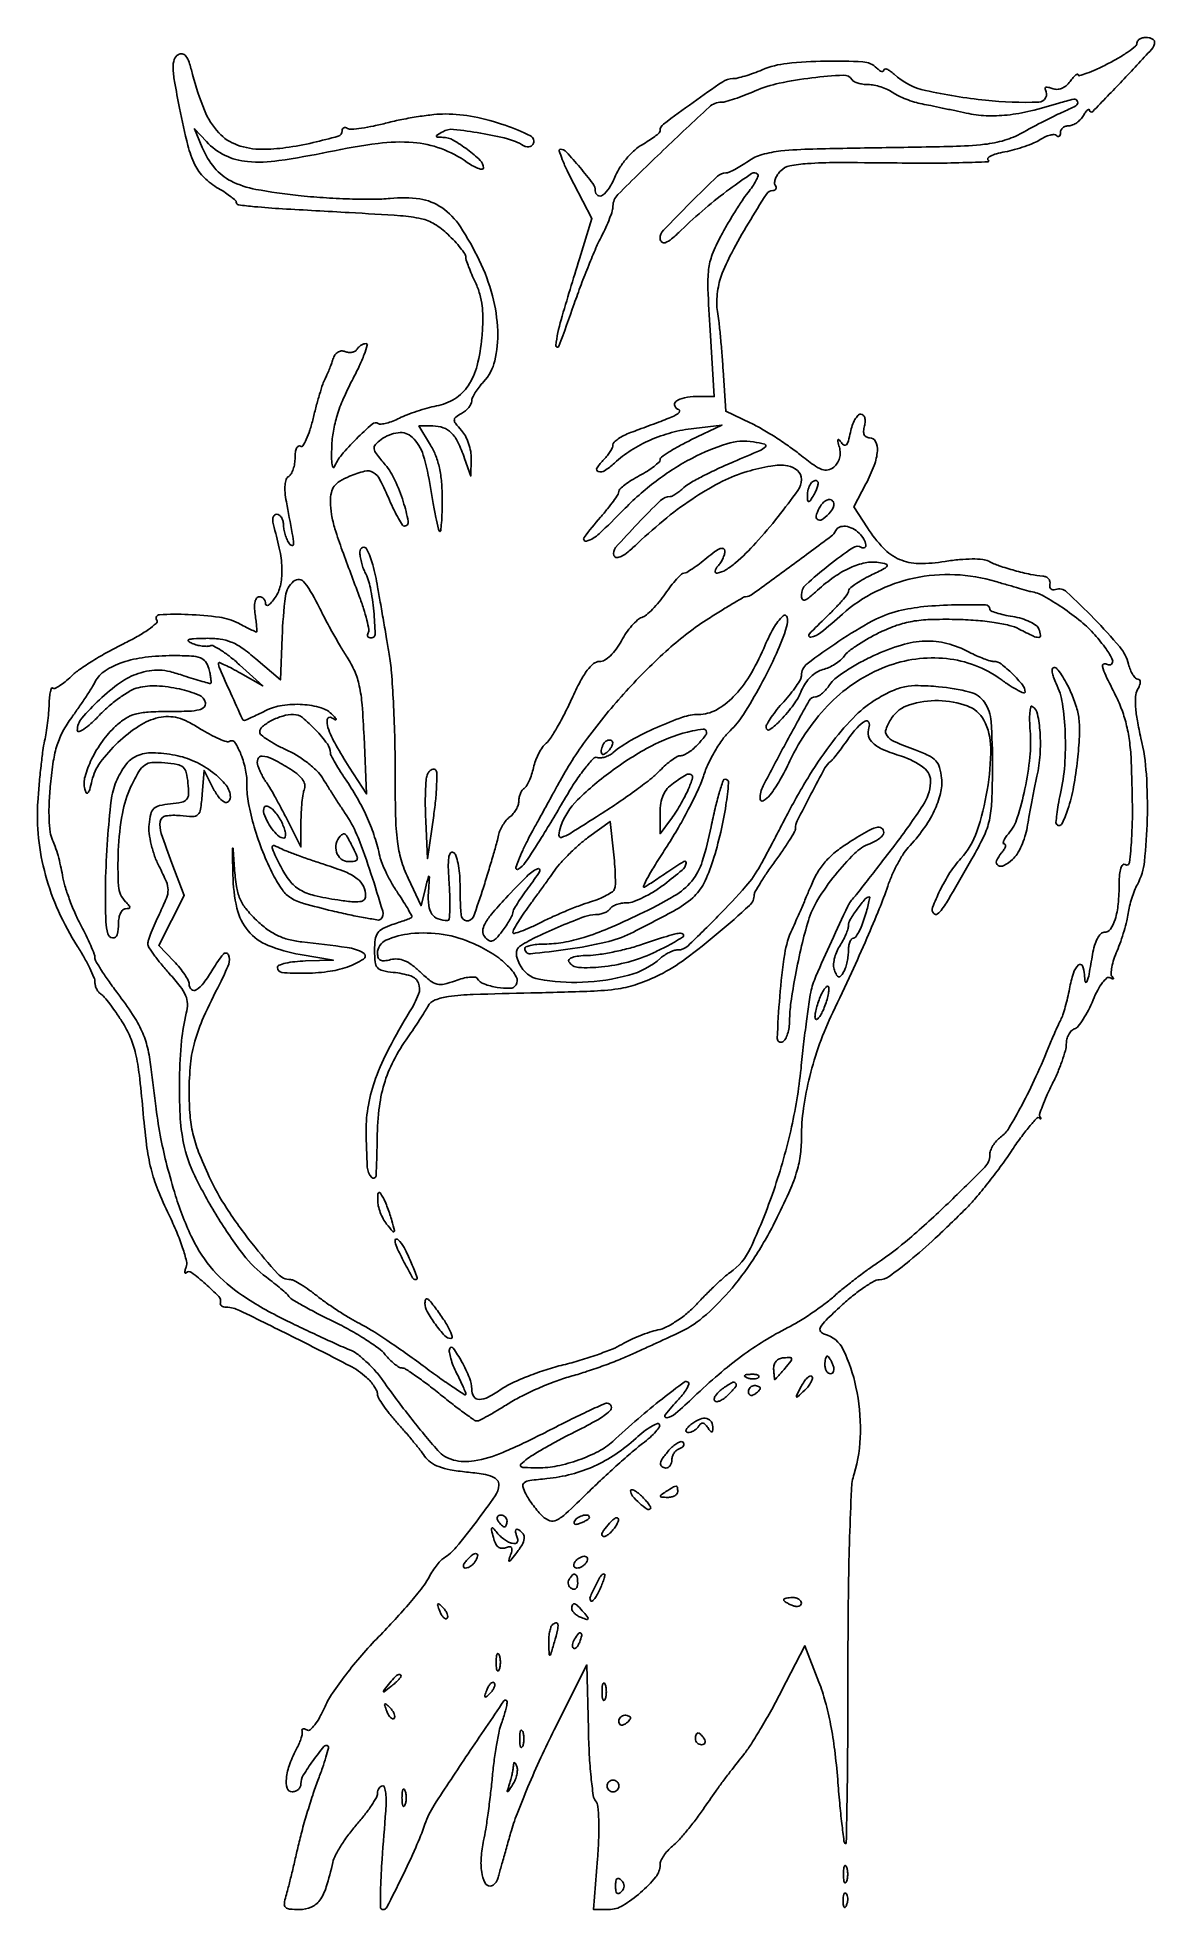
# Model space of a CAD drawing. Extents: x 62 to 252, y 2 to 320.
import ezdxf

# ---------------------------------------------------------------- set-up
doc = ezdxf.new("R2010")
doc.units = 0

msp = doc.modelspace()

# ---------------------------------------------------------------- linework, layer by layer
for points in [[(249, 319.016846, -0.225429), (248.758317, 318.508036, -0.017733), (247.53125, 317.578221, -0.021383), (245.91565, 316.542162, -0.014611), (244, 315.5, -0.010596), (242.081828, 314.578541, -0.019137), (240.46875, 313.918548, -0.015851), (239.222641, 313.507809, -0.50091), (239, 313.674284, 0.488773), (238.876114, 313.77074, 0.113995), (238.601853, 313.629794, 0.042419), (238.165996, 313.192965, 0.017033), (237.644608, 312.52865, -0.05861), (236.96309, 311.794824, -0.082661), (236.199111, 311.336555, -0.092219), (235.394517, 311.180615, -0.093755), (234.59267, 311.326066, 0.03235), (233.974723, 311.518391, 0.109604), (233.554929, 311.526248, 0.30164), (233.393696, 311.364968, 0.190482), (233.442319, 311.09333, -0.577349), (232.319314, 309.006146, -0.033165), (223.287064, 309.334383, -0.029076), (213.101805, 310.986078, -0.128833), (207.75, 313.739419, 0.025644), (207.07742, 314.283458, 0.060249), (206.514062, 314.597472, 0.138942), (206.155083, 314.637859, 0.366932), (206, 314.454988, -0.245024), (205.889997, 314.243991, -0.22614), (205.6475, 314.203653, -0.09268), (205.261649, 314.39713, -0.033956), (204.8, 314.8, 0.184451), (202.442916, 315.854293, 0.017805), (196.061451, 315.983131, 0.022961), (189.56513, 315.584187, 0.072258), (185.345757, 314.5, -0.012686), (183.867121, 313.925796, -0.013544), (182.392961, 313.440625, -0.013206), (181.106543, 313.092269, -0.059581), (180.334969, 313, 0.149975), (178.631512, 312.47729, 0.006932), (173.607538, 308.970969, 0.005307), (168.569279, 305.268055, 0.233178), (167.993677, 304.129855, -0.210981), (167.843239, 303.798251, -0.017433), (167.097611, 303.177613, -0.020946), (166.115385, 302.480211, -0.014538), (164.952118, 301.772659, 0.054043), (163.682373, 300.855849, 0.032022), (162.376123, 299.517943, 0.031738), (161.230257, 297.99789, 0.046713), (160.445021, 296.522659, -0.039907), (159.384287, 294.46286, -0.092532), (158.216808, 293.183903, -0.314319), (157.419693, 293.154145, -0.255084), (157, 293.923275, 0.162939), (156.578962, 295.180986, 0.013502), (154.400131, 297.913827, 0.012038), (152.06761, 300.551098, 0.20859), (151.038391, 301, 0.510627), (150.858661, 300.751711, 0.013785), (151.390285, 299.273435, 0.017721), (152.210461, 297.377193, 0.009834), (153.337011, 295.122333), (156.419453, 289.244665), (154.290587, 282.372333, 0.004098), (151.181279, 272.035969, 0.042114), (150.29647, 267.667162, 0.88096), (150.776965, 267.548532, 0.008897), (153.402352, 274.726025, -0.006794), (154.574771, 277.973551, -0.006125), (155.874834, 281.302717, -0.006148), (157.113329, 284.258017, -0.019291), (158.045044, 286.198118, 0.014608), (158.793418, 287.719775, 0.016124), (159.425732, 289.233802, 0.015674), (159.881144, 290.554643, 0.075312), (160, 291.33926, -0.200068), (160.825707, 293.320231, -0.00428), (168.531795, 300.828456, -0.004445), (176.346262, 308.180879, -0.188707), (178.439331, 309, 0.070233), (179.193423, 309.10645, 0.010696), (180.647777, 309.559307, 0.011793), (182.351261, 310.175035, 0.009971), (184.122882, 310.904025, -0.050104), (188.252645, 312.22773, -0.023583), (193.78773, 313.137463, -0.015475), (199.135634, 313.592037, -0.274356), (200.610652, 312.820962, 0.139332), (200.956622, 312.504844, 0.042757), (201.620668, 312.241158, 0.039069), (202.450099, 312.06052, 0.034098), (203.336511, 312, -0.049442), (204.329315, 311.901586, -0.0292), (205.482734, 311.599697, -0.028996), (206.610357, 311.159279, -0.043588), (207.527494, 310.637265, 0.038999), (208.49703, 310.073602, 0.019375), (209.801826, 309.50664, 0.019103), (211.207091, 309.020648, 0.026548), (212.5, 308.701957, -0.002791), (213.963923, 308.414077, -0.001156), (215.940625, 308.009128, -0.001143), (218.057495, 307.565313, -0.001474), (220, 307.14743, 0.042784), (223.382086, 306.707574, 0.037691), (226.938974, 306.819769, 0.031882), (230.954412, 307.511613, 0.017662), (235.75, 308.837198, -0.021411), (238.257397, 309.510102, -0.389681), (238.915679, 309.129882, -0.359724), (238.614329, 308.389976, -0.020808), (236.25, 307.242633, 0.010992), (234.917153, 306.627858, 0.004498), (233.133583, 305.737187, 0.004448), (231.234419, 304.745953, 0.005675), (229.502623, 303.796979, -0.055837), (226.507996, 302.52707, -0.045999), (223.103455, 301.845487, -0.020479), (217.698877, 301.495312, -0.002414), (205.648094, 301.267248, 0.002387), (193.924628, 301.046002, 0.019095), (188.530612, 300.712073, 0.043304), (185.316535, 300.105378, 0.08663), (182.991101, 298.993663, -0.016057), (181.842885, 298.230404, -0.018924), (180.708136, 297.585639, -0.018108), (179.72005, 297.117261, -0.101961), (179.150999, 297, 0.193008), (177.763852, 296.443821, 0.005515), (173.109616, 291.897376, 0.005509), (168.556343, 287.249021, 0.193369), (168, 285.86426, 0.212877), (168.278434, 285.239916, 0.282472), (168.876262, 285.13038, 0.083637), (169.949501, 285.768285, 0.017347), (171.579276, 287.25, -0.016511), (175.655565, 290.968446, -0.01864), (179.81117, 294.255519, -0.01105), (183.543985, 296.863634, -0.357441), (184.57158, 296.761754, -0.299423), (184.637849, 296.440683, -0.026582), (184.275005, 295.652562, -0.027815), (183.695515, 294.68633, -0.017669), (182.921021, 293.626724, 0.019399), (181.93804, 292.27207, 0.007772), (180.695252, 290.347522, 0.007677), (179.418479, 288.229514, 0.009612), (178.302685, 286.224925, 0.028942), (176.868779, 283.105123, 0.065148), (176.243896, 280.582669, 0.038719), (176.127025, 277.275849, 0.005083), (176.494317, 270.250864), (177.197298, 259), (174.157666, 259, 0.050572), (172.124736, 258.793854, 0.109609), (170.698696, 258.156232, 0.340069), (170.489039, 257.417078, 0.220951), (171.165905, 256.778032, -0.3956), (171.306439, 256.518094, -0.161692), (171.066312, 256.150292, -0.056465), (170.312024, 255.678456, -0.021643), (169.172136, 255.192621, -0.000145), (167.739989, 254.654654, -0.000089), (166.050565, 254.020945, -0.000089), (164.377473, 253.39404, -0.000158), (163, 252.87868, 0.025991), (161.85116, 252.379816, 0.035683), (160.88125, 251.807653, 0.03868), (160.188337, 251.245453, 0.205796), (160, 250.807251, -0.107889), (159.897634, 250.338371, -0.031215), (159.545387, 249.681624, -0.02982), (159.044693, 248.971816, -0.027867), (158.452381, 248.309524, 0.050648), (157.285924, 246.879363, 0.493498), (157.505829, 246.245399, 0.231542), (158.568526, 246.389763, 0.037665), (160.253943, 247.712417, -0.043336), (163.080755, 249.879527, -0.038932), (166.339234, 251.615951, -0.037796), (169.926603, 252.869756, -0.035645), (173.732766, 253.599457), (178.5, 254.165378), (173.25, 251.628694, 0.011816), (171.238193, 250.597304, 0.01783), (169.542188, 249.596697, 0.01284), (168.221785, 248.704263, 0.242271), (168, 248.273409, -0.209628), (167.81612, 247.854096, -0.021642), (166.971875, 247.14159, -0.024019), (165.840728, 246.351568, -0.016912), (164.5, 245.569933, 0.016689), (163.159254, 244.789091, 0.023755), (162.028125, 244.001469, 0.021259), (161.182633, 243.291831, 0.210537), (161, 242.877326, -0.145417), (160.857059, 242.396232, -0.010933), (160.079657, 241.258652, -0.014379), (159.067045, 239.926922, -0.010418), (157.866919, 238.50121, 0.021895), (155.087033, 235.040623, 0.722387), (155.506399, 234.450987, 0.113548), (157.661778, 235.698677, 0.012765), (161.7241, 239.688515, -0.038696), (167.305837, 244.629405, -0.040914), (173.483534, 248.549436, -0.044568), (179.34429, 250.989922, -0.118322), (183.839506, 251.304865, -0.023767), (185.774665, 250.886072, -0.577025), (185.890866, 250.455225, -0.095072), (185.01363, 249.857715, -0.002284), (180.461821, 247.912798, 0.009417), (177.765424, 246.714902, 0.010558), (175.21812, 245.459126, 0.009914), (173.098429, 244.303992, 0.054247), (172.043574, 243.539434, -0.017276), (171.345239, 242.950021, -0.021294), (170.653632, 242.452209, -0.020267), (170.048643, 242.088923, -0.125718), (169.700572, 242, 0.194098), (168.097881, 241.353486, 0.010718), (164.210669, 237.443729, 0.009232), (160.443655, 233.339712, 0.2676), (160.16899, 231.99303, 0.313747), (160.612866, 231.661851, 0.128473), (161.384991, 231.836609, 0.054639), (162.563018, 232.620762, 0.015475), (164.210535, 234.0875, -0.019284), (169.146373, 238.414811, -0.025245), (173.990341, 241.952244, -0.028223), (178.589486, 244.609085, -0.046024), (182.778656, 246.260145, -0.02716), (186.820296, 247.202806, -0.080045), (189.664966, 247.245717, -0.153172), (191.339846, 246.439449, -0.207443), (192, 244.916748, -0.157347), (191.394708, 243.040937, -0.011204), (188.046393, 238.605916, -0.016899), (184.253282, 234.128773, -0.030007), (180.797491, 230.75, -0.041865), (179.157761, 229.553315, -0.09158), (177.710065, 229.001579, -0.526992), (177.355031, 229.358855, -0.15053), (177.8, 230.2, 0.049912), (178.25932, 230.761475, 0.037987), (178.6475, 231.455488, 0.038942), (178.913282, 232.169831, 0.0697), (179, 232.788894, 0.293877), (178.756178, 233.167904, 0.202542), (178.230192, 233.18253, 0.065574), (177.294943, 232.66815, 0.016428), (175.923275, 231.588894, -0.011778), (174.686924, 230.597356, -0.015735), (173.516991, 229.760488, -0.012923), (172.515853, 229.12777, -0.135259), (172.052177, 229, 0.193882), (171.622838, 228.827015, 0.017129), (170.792349, 227.971433, 0.020422), (169.848019, 226.839816, 0.014457), (168.878902, 225.498495, -0.022138), (167.850368, 224.120034, -0.023835), (166.727675, 222.872956, -0.02426), (165.668647, 221.902723, -0.095266), (164.896163, 221.477497, 0.105952), (164.154022, 221.04827, 0.029887), (163.213092, 220.088649, 0.028694), (162.253932, 218.848784, 0.026772), (161.418759, 217.479003, -0.034726), (160.54357, 216.093613, -0.046163), (159.555958, 214.979109, -0.054029), (158.570637, 214.237074, -0.135195), (157.709881, 214, 0.175115), (156.709686, 213.63862, 0.059506), (155.630143, 212.499373, 0.039326), (154.424645, 210.580896, 0.014177), (153.010339, 207.683074, -0.011281), (151.803116, 205.172767, -0.01327), (150.544273, 202.853919, -0.012207), (149.387585, 200.96013, -0.076486), (148.637333, 200.113976, 0.069861), (148.012766, 199.428004, 0.03081), (147.383403, 198.372046, 0.029744), (146.843779, 197.151932, 0.035198), (146.487342, 195.94237, -0.023859), (146.174041, 194.782923, -0.027446), (145.763334, 193.712939, -0.028154), (145.320804, 192.858068, -0.121405), (144.923063, 192.452451, 0.101346), (144.569356, 192.119234, 0.05202), (144.27115, 191.585203, 0.048665), (144.068451, 190.948198, 0.052754), (144, 190.301226, -0.079966), (143.889499, 189.614725, -0.048197), (143.555944, 188.858694, -0.046846), (143.066716, 188.151887, -0.059634), (142.488319, 187.610243, 0.059705), (141.87918, 187.039648, 0.036215), (141.299563, 186.238634, 0.03586), (140.832794, 185.347079, 0.051867), (140.564274, 184.5, -0.016927), (140.28227, 183.333404, -0.002653), (139.636666, 181.056896, -0.002947), (138.845179, 178.380537, -0.002567), (137.985523, 175.587305, -0.014603), (136.27867, 170.650932, -0.35362), (135.103745, 169.964264, -0.35325), (134.184811, 170.969118, -0.014593), (134.015313, 176.190983, 0.022331), (133.926722, 178.038345, 0.029226), (133.672477, 179.70919, 0.029561), (133.309496, 181.028191, 0.174121), (132.869716, 181.58052, 0.403844), (132.393654, 181.47703, 0.116436), (132.10322, 180.699012, 0.040392), (132.027822, 179.013866, 0.009045), (132.183526, 176.139537, -0.011138), (132.301169, 173.785444, -0.018632), (132.282136, 171.803489, -0.013199), (132.167858, 170.246395, -0.385317), (131.895597, 170, -0.087347), (130.280307, 170.284352, -0.157885), (129.231161, 171.101442, -0.122889), (128.700182, 172.549897, -0.043273), (128.654869, 174.778651, 0.000777), (128.816606, 177.278472, 0.171405), (128.752677, 177.503798, 0.638466), (128.65112, 177.485148, 0.001375), (128.144273, 175.5), (127.387098, 172.5), (125.193549, 177.195136, -0.037828), (124.018599, 180.303058, -0.041898), (123.374202, 183.448434, -0.024688), (123.073156, 187.806894, -0.004794), (122.994208, 195.695136, 0.006382), (122.918968, 201.402078, 0.006287), (122.698069, 207.133884, 0.006197), (122.379189, 212.149815, 0.023837), (121.994208, 215.25, -0.000069), (121.542867, 217.86249, -0.000041), (121.005272, 220.978339, -0.000041), (120.469411, 224.08719, -0.000071), (120.023739, 226.676261, 0.023562), (119.201161, 230.399473, 0.051316), (118.152426, 233.126819, 0.404264), (117.465474, 233.364273, 0.291687), (117, 232.634259, 0.038751), (117.061951, 231.8361, 0.022445), (117.253049, 230.892453, 0.022337), (117.531346, 229.957669, 0.034703), (117.861444, 229.184259, -0.069628), (118.784483, 226.522041, -0.025052), (119.363735, 222.54476, -0.017144), (119.596129, 218.692013, -0.421838), (118.921853, 218, -0.090152), (118.564987, 218.064871, -0.168895), (118.342172, 218.250373, -0.176492), (118.288182, 218.527352, -0.099501), (118.408738, 218.852335, 0.185346), (118.520244, 219.441523, 0.014396), (118.182439, 221.039861, 0.018136), (117.64059, 222.972564, 0.012808), (116.898636, 225.102335, -0.001901), (114.017417, 232.826243, -0.014347), (112.775276, 236.518232, -0.03062), (112.192933, 238.954448, -0.04338), (112, 241.174, -0.050936), (112.157198, 242.713075, -0.111424), (112.643702, 243.786588, -0.097995), (113.590916, 244.630852, -0.033663), (115.240094, 245.458905, -0.037844), (117.816997, 246.31966, -0.198938), (119.263037, 246.106986, -0.141349), (120.419456, 244.868597, -0.016348), (122.047222, 241.389835, 0.011642), (122.815179, 239.707542, 0.017767), (123.566181, 238.289514, 0.012579), (124.241762, 237.182005, 0.254782), (124.575754, 237, 0.471105), (125.222021, 237.782612, 0.028329), (124.370891, 241.159434, 0.032362), (122.960119, 244.815693, 0.066738), (121.318928, 247.397561, -0.010898), (119.81015, 249.272095, -0.122779), (119.43114, 250.140366, -0.230951), (119.635411, 250.833235, -0.049737), (120.593877, 251.692303, -0.126012), (123.525121, 252.865357, -0.228819), (125.922205, 252.071188, -0.127888), (127.757671, 249.054385, -0.034171), (129.015792, 243.528808, 0.004905), (129.467017, 240.825108, 0.007348), (129.918765, 238.474545, 0.003531), (130.34388, 236.495858, 0.142632), (130.554526, 236.112141, 0.625601), (130.730906, 236.173081, 0.009877), (130.868044, 237.535546, 0.013229), (130.966016, 239.34449, 0.00707), (130.996262, 241.583333, 0.020126), (130.878695, 244.457708, 0.033052), (130.521715, 246.865217, 0.038243), (129.907084, 248.926897, 0.045369), (129.01096, 250.75), (127.029397, 254), (129.392254, 254, -0.08195), (131.180096, 253.70499, -0.117539), (132.534255, 252.853972, -0.083555), (133.659308, 251.240817, -0.02601), (134.78678, 248.5), (135.842105, 245.5), (135.921053, 248.421259, 0.051864), (135.824437, 249.679811, 0.03723), (135.468861, 251.045676, 0.037802), (134.927674, 252.309212, 0.063918), (134.270814, 253.253248, -0.014424), (133.242655, 254.457411, -0.171109), (133.041627, 255.027638, -0.239641), (133.280034, 255.496496, -0.029951), (134.270814, 256.131679, 0.04584), (134.932324, 256.586014, 0.047368), (135.492052, 257.148776, 0.052049), (135.876442, 257.730361, 0.120585), (136, 258.235239, -0.110756), (136.12936, 258.812063, -0.02748), (136.593172, 259.668842, -0.026751), (137.246389, 260.614268, -0.024028), (138.019309, 261.520553, 0.132322), (139.917918, 265.070904, 0.065896), (140.412217, 270.184998, 0.056734), (139.523235, 276.123575, 0.046464), (137.292039, 282.146029, 0.033239), (134.071128, 287.848999, 0.095915), (130.919388, 291.087525, 0.116321), (127.16904, 292.568669, 0.062252), (122.161921, 292.669774, -0.024921), (119.307043, 292.514541, -0.008909), (115.227736, 292.56892, -0.008814), (110.748024, 292.787594, -0.010305), (106.506968, 293.15755, -0.018533), (99.358641, 294.199061, -0.070794), (95.099099, 295.625272, -0.105141), (92.316279, 297.847958, -0.072451), (90.225753, 301.314412), (88.886964, 304.498452), (90.936972, 302.298028, 0.092555), (94.107035, 299.956507, 0.092171), (97.913068, 298.912242, 0.05708), (103.247404, 299.072731, 0.015091), (111.660195, 300.554036, -0.018044), (120.11144, 301.990715, -0.051889), (126.049911, 302.160712, -0.070658), (130.784657, 301.121064, -0.062913), (135.25, 298.779921, 0.023105), (136.305916, 298.114452, 0.048316), (137.192187, 297.719101, 0.089298), (137.781207, 297.633143, 0.404519), (138, 297.859326, 0.205197), (137.462999, 299.112733, 0.029272), (135.280866, 300.960885, 0.032183), (132.843237, 302.557415, 0.124812), (131.115141, 303.030409, -0.009492), (130.151766, 303.06685, -0.385025), (130.015635, 303.20475, -0.271157), (130.12323, 303.408577, -0.006549), (131.07339, 303.981263, -0.160117), (132.925161, 304.379409, -0.015639), (137.518532, 303.74601, -0.019747), (142.087998, 302.782598, -0.076723), (144.74348, 301.658538, 0.07584), (145.21103, 301.459656, 0.089214), (145.690443, 301.424674, 0.100732), (146.106613, 301.556109, 0.12833), (146.396772, 301.832974, 0.441674), (145.986566, 303.269007, 0.031409), (141.687839, 305.076043, 0.034385), (136.393105, 306.520886, 0.049454), (131.560875, 307, 0.026258), (129.566796, 306.895207, 0.011431), (126.935197, 306.556861, 0.011276), (124.148987, 306.069174, 0.014745), (121.628454, 305.491442, -0.012117), (119.343038, 304.954949, -0.016755), (117.268268, 304.592749, -0.013342), (115.5547, 304.398906, -0.16126), (114.918355, 304.550459, 0.082986), (114.567469, 304.693865, 0.161635), (114.269767, 304.664564, 0.182014), (114.071841, 304.469274, 0.108426), (114, 304.141881, -0.334405), (113.319236, 303.237832, -0.013286), (109.070228, 302.137628, -0.022078), (104.430077, 301.280564, -0.034638), (100.385037, 301, -0.085937), (96.188815, 301.726588, -0.120572), (93.027314, 303.810994, -0.090838), (90.601106, 307.623513, -0.033246), (88.588288, 313.715886, 0.016034), (87.985896, 315.774362, 0.079873), (87.435722, 316.841113, 0.194893), (86.829079, 317.213267, 0.181997), (86.112574, 317.071935, 0.179657), (85.4686, 316.242988, 0.083734), (85.278818, 314.875183, 0.036649), (85.518508, 312.544354, 0.005774), (86.377257, 308.012872, 0.009744), (87.786965, 301.658737, 0.053448), (88.97245, 298.355853, 0.089395), (90.539201, 296.205723, 0.057363), (93.007204, 294.336673, -0.012356), (94.153899, 293.620508, -0.018187), (95.120866, 292.931124, -0.013704), (95.8673, 292.323638, -0.218443), (96, 292.034392, 0.373938), (96.404119, 291.569594, 0.011716), (99.103958, 291.254975, 0.008549), (103.851612, 290.895939, 0.00086), (115.188482, 290.252864, -0.003468), (123.925156, 289.711541, -0.037021), (127.444126, 289.2055, -0.083789), (129.696907, 288.295193, -0.053413), (131.938482, 286.562909, -0.014372), (133.110994, 285.371478, -0.019178), (134.100679, 284.220753, -0.016681), (134.840906, 283.223621, -0.152473), (135, 282.714038, 0.079844), (135.086653, 282.174857, 0.010068), (135.480248, 281.058046, 0.011617), (136.008873, 279.742956, 0.009408), (136.634886, 278.356991, -0.041596), (137.364533, 276.418056, -0.039834), (137.776254, 274.356826, -0.03381), (137.895481, 271.970884, -0.018193), (137.736292, 269.028407, -0.039854), (136.917453, 264.260927, -0.084497), (135.40004, 260.847949, -0.106269), (133.110177, 258.618171, -0.09344), (130, 257.397427, 0.019772), (128.4574, 257.040749, 0.012987), (126.711686, 256.514595, 0.013073), (125.036323, 255.912787, 0.024425), (123.720632, 255.325485, -0.024269), (122.596962, 254.823477, -0.031189), (121.519126, 254.479086, -0.032337), (120.615343, 254.312514, -0.169389), (120.129084, 254.420221, 0.329943), (119.110263, 254.334626, 0.015129), (116.406225, 251.808138, 0.022881), (113.877877, 249.057532, 0.080674), (112.654114, 247, -0.595715), (112.453281, 246.97564, -0.124767), (112.285687, 247.409375, -0.028569), (112.205471, 248.67387, -0.00994), (112.2304, 250.5, -0.03489), (112.503202, 253.131953, -0.031366), (113.143659, 255.798162, -0.028077), (114.190695, 258.626097, -0.018558), (115.691434, 261.75, 0.010996), (116.88831, 264.147815, 0.019987), (117.74317, 266.164062, 0.017379), (118.266558, 267.710794, 0.502421), (118.051397, 268, 0.086979), (117.650688, 267.929762, 0.05336), (117.218591, 267.719079, 0.051494), (116.822296, 267.409488, 0.062869), (116.526992, 267.043674, -0.126333), (116.191083, 266.720623, -0.081095), (115.680827, 266.532792, -0.072444), (115.078543, 266.504918, -0.067106), (114.476404, 266.647428, 0.111626), (113.844848, 266.739055, 0.122275), (113.258358, 266.543657, 0.106542), (112.773185, 266.066354, 0.069451), (112.435431, 265.353754, -0.012056), (112.156695, 264.534755, -0.007886), (111.797877, 263.603915, -0.007933), (111.419278, 262.707349, -0.015038), (111.081506, 262, 0.038958), (110.708019, 261.110923, 0.007028), (110.167655, 259.399109, 0.00754), (109.591957, 257.371369, 0.006761), (109.055311, 255.252287, -0.017588), (108.509957, 253.279326, -0.031434), (107.905277, 251.709629, -0.036463), (107.325175, 250.656398, -0.407562), (106.900808, 250.561304, 0.28828), (106.560267, 250.55866, 0.142866), (106.264612, 250.22012, 0.074012), (106.06385, 249.538187, 0.034654), (106, 248.618034, -0.039958), (105.919449, 247.6117, -0.042786), (105.679869, 246.654557, -0.046929), (105.328909, 245.878221, -0.125365), (104.910193, 245.444496, 0.172921), (104.497421, 244.928559, 0.060118), (104.293854, 243.983771, 0.045617), (104.292627, 242.702842, 0.024456), (104.512088, 241.135479, -0.001665), (105.51502, 235.766909, -0.026993), (105.748382, 233.944859, -0.483154), (105.492437, 233.709252, -0.208915), (105.036848, 234, -0.043677), (104.650203, 234.701782, -0.02794), (104.321705, 235.573437, -0.028017), (104.093989, 236.470778, -0.045971), (104.015313, 237.25, 0.061876), (103.926235, 237.919149, 0.079719), (103.676488, 238.485938, 0.096882), (103.310454, 238.865465, 0.153779), (102.883369, 239, 0.199969), (102.477391, 238.830871, 0.147262), (102.246031, 238.395977, 0.085885), (102.228219, 237.687624, 0.035689), (102.435487, 236.75, -0.023473), (103.417635, 232.770539, -0.044914), (103.763123, 229.500543, -0.057793), (103.49975, 226.874633, -0.099221), (102.619621, 224.86732, -0.023068), (101.995508, 224.058394, -0.068916), (101.475764, 223.593346, -0.23508), (101.160895, 223.552014, -0.320202), (101, 223.777494, 0.0899), (100.915397, 224.244228, 0.09532), (100.67291, 224.640889, 0.09977), (100.311311, 224.906282, 0.108995), (99.886501, 225, 0.244511), (99.468557, 224.782621, 0.09802), (99.20014, 224.175304, 0.061942), (99.107534, 223.223751, 0.029763), (99.213308, 222, -0.006504), (99.366894, 220.849585, -0.010981), (99.461852, 219.88125, -0.004821), (99.515048, 219.078234, -0.430862), (99.441114, 219, -0.111856), (99.289629, 219.034318, -0.001606), (98.449646, 219.438815, -0.004344), (97.477436, 219.92132, -0.00284), (96.364307, 220.493839, 0.086641), (93.139869, 221.519174, 0.024356), (87.858589, 221.976215, 0.021388), (82.982417, 221.951119, 0.571386), (82.490073, 221.016063, -0.367433), (82.407984, 220.475351, -0.024543), (81.079836, 219.429988, -0.026109), (79.192844, 218.232342, -0.015559), (76.835331, 216.99836, 0.013981), (74.246488, 215.653687, 0.012639), (71.646807, 214.122475, 0.012775), (69.388418, 212.632764, 0.038848), (67.966908, 211.468296, -0.018958), (66.931072, 210.548611, -0.030532), (65.975734, 209.856274, -0.031342), (65.193882, 209.425681, -0.316511), (64.847334, 209.485999, 0.520374), (64.642114, 209.449878, 0.052969), (64.451139, 208.894325, 0.032244), (64.299921, 207.962021, 0.015399), (64.220374, 206.75, -0.013725), (64.129327, 205.287878, -0.008454), (63.945965, 203.573437, -0.008476), (63.707075, 201.883197, -0.015004), (63.44484, 200.5, 0.02131), (63.158686, 198.879251, 0.005533), (62.838723, 196.249544, 0.005616), (62.540616, 193.241464, 0.005705), (62.311888, 190.24313, 0.042255), (62.435671, 183.970564, 0.040571), (63.607355, 177.719532, 0.039407), (65.817833, 171.57169, 0.035325), (69.034463, 165.60671, -0.012492), (70.169958, 163.713242, -0.015392), (71.128873, 161.89108, -0.013831), (71.837482, 160.329479, -0.099912), (72, 159.524289, 0.065576), (72.077135, 158.938679, 0.052019), (72.305653, 158.342217, 0.053441), (72.642267, 157.824601, 0.083655), (73.04052, 157.474957, -0.08), (73.586495, 157.002597, -0.011041), (74.528747, 155.827386, -0.012428), (75.587484, 154.371892, -0.010234), (76.645668, 152.769246, -0.04112), (77.99603, 150.181154, -0.041873), (78.894995, 147.422436, -0.028399), (79.54283, 143.748372, -0.008008), (80.133767, 137.959789, 0.009651), (80.772287, 131.902185, 0.029535), (81.525131, 127.842799, 0.034737), (82.677519, 124.268335, 0.017904), (84.582767, 119.968785, -0.014249), (85.888722, 117.078851, -0.019147), (86.894367, 114.387922, -0.016525), (87.55751, 112.135379, -0.156169), (87.501296, 111.142782, 0.018439), (87.305231, 110.569497, 0.075263), (87.253132, 110.206152, 0.398391), (87.344006, 110.111694, 0.211025), (87.508866, 110.175533, -0.374341), (88.390932, 110.236504, -0.019258), (90.782479, 108.279175, -0.02008), (93.030786, 106.122723, -0.263981), (93.305556, 105.046221, 0.174343), (93.327127, 104.773509, 0.129079), (93.519097, 104.536549, 0.094816), (93.862882, 104.372977, 0.059415), (94.305556, 104.312244, -0.10939), (96.551425, 103.773184, -0.002706), (106.088555, 99.061191, -0.003997), (115.273827, 94.368833, -0.063906), (118.134527, 92.378255, -0.030448), (118.848453, 91.648384, -0.032474), (119.452017, 90.852044, -0.034373), (119.874936, 90.104604, -0.112013), (120, 89.553351, 0.133997), (120.174229, 88.9149, 0.016582), (120.954688, 87.686421, 0.018618), (122.005438, 86.264401, 0.014408), (123.25, 84.794026, -0.005585), (124.604278, 83.250115, -0.004888), (125.985938, 81.6068, -0.004919), (127.204976, 80.097778, -0.014598), (128, 79.031021, 0.082304), (129.024219, 77.98635, 0.066765), (130.404537, 77.236372, 0.047692), (132.335291, 76.703953, 0.018093), (135.107459, 76.320143, -0.012384), (137.950435, 75.959554, -0.058451), (139.533232, 75.525427, -0.127032), (140.343003, 74.926065, -0.18863), (140.607459, 74.094852, -0.13672), (139.965392, 72.25995, -0.009579), (136.734054, 67.804874, -0.012492), (133.350894, 63.549073, -0.076403), (131.249978, 61.700298, 0.067342), (130.675072, 61.212496, 0.021278), (129.956646, 60.342295, 0.020819), (129.229344, 59.292698, 0.021696), (128.602496, 58.200298, -0.048699), (127.653309, 56.735245, -0.008445), (125.552492, 54.185159, -0.009111), (122.97317, 51.269163, -0.008045), (120.181891, 48.323648, 0.015452), (117.329292, 45.222703, 0.014495), (114.610041, 41.886195, 0.014749), (112.365244, 38.777044, 0.044873), (111.10303, 36.500011, -0.021387), (110.221786, 34.717924, -0.039529), (109.335625, 33.368367, -0.051486), (108.545762, 32.542175, -0.325453), (107.99888, 32.500692, 0.045558), (107.61153, 32.693822, 0.147441), (107.32811, 32.716172, 0.278973), (107.186168, 32.581752, 0.138044), (107.187675, 32.32433, -0.114706), (107.210822, 31.877865, -0.027871), (107.039695, 31.154647, -0.027124), (106.744478, 30.326163, -0.024083), (106.350784, 29.5, 0.034357), (105.100262, 26.730791, 0.060077), (104.513885, 24.28677, 0.100153), (104.65454, 22.619791, 0.333327), (105.480948, 22, 0.088652), (106.060933, 22.103648, 0.094884), (106.553778, 22.40101, 0.09996), (106.883487, 22.844349, 0.110495), (107, 23.365141, -0.136448), (107.399205, 24.800749, -0.020351), (109.066666, 27.328492, -0.015685), (110.89573, 29.708709, -0.443466), (111.590275, 29.743058, -0.268322), (111.672815, 29.434155, -0.005928), (111.236797, 27.889091, -0.011827), (110.647162, 26.051888, -0.007514), (109.878232, 23.940396, 0.011798), (108.986365, 21.42449, 0.006661), (108.018141, 18.335616, 0.006645), (107.123933, 15.192126, 0.010831), (106.45887, 12.5, -0.002399), (105.894505, 10.03789, -0.002459), (105.311075, 7.601562, -0.002381), (104.784309, 5.492227, -0.010344), (104.440278, 4.25, 0.04049), (104.173558, 2.998177, 0.236805), (104.388937, 2.381577, 0.173347), (105.074366, 2.070193, 0.020787), (106.762048, 2, 0.103322), (108.754505, 2.416171, 0.136873), (110.184017, 3.581364, 0.07933), (111.299477, 5.852536, 0.018126), (112.411488, 10, -0.06409), (112.865059, 11.228384, -0.019931), (113.847162, 12.937415, -0.019564), (115.108093, 14.778316, -0.020385), (116.492771, 16.489071, 0.014472), (117.835812, 18.108843, 0.018594), (118.969752, 19.67675, 0.016645), (119.810799, 21.031241, 0.131343), (120, 21.739071, -0.067811), (120.065668, 22.221043, -0.084443), (120.257667, 22.629602, -0.09969), (120.542665, 22.902808, -0.142338), (120.877163, 23, -0.339159), (121.19835, 22.753814, -0.034704), (121.394719, 21.751562, -0.032077), (121.477106, 20.379282, -0.019329), (121.407297, 18.75, 0.002473), (120.777282, 10.533408, 0.01079), (120.533498, 5.66184, 0.009054), (120.50014, 2.427619, 0.411933), (120.931105, 2, 0.282797), (121.609684, 2.417162, 0.003063), (124.147207, 7.50972, 0.009881), (126.491461, 12.536301, 0.021475), (128.045641, 16.5, -0.061353), (129.616117, 19.723998, -0.003952), (135.386218, 28.459452, -0.002133), (141.47028, 37.430884, -0.737345), (142, 37.266969, -0.050263), (141.939735, 36.668991, -0.013486), (141.723743, 35.737514, -0.013523), (141.419545, 34.687031, -0.013603), (141.05955, 33.656628, 0.039642), (140.655705, 32.27348, 0.009288), (140.208434, 29.899969, 0.009516), (139.79544, 27.142198, 0.00922), (139.482765, 24.341528, -0.005909), (139.178827, 21.445345, -0.005047), (138.791664, 18.400477, -0.00509), (138.383467, 15.638855, -0.014404), (138.023654, 13.723924, 0.03555), (137.608665, 10.851271, 0.054292), (137.699405, 8.337191, 0.074643), (138.230435, 6.580545, 0.289781), (139.148016, 6, 0.122206), (139.524179, 6.093333, 0.073005), (139.898075, 6.367188, 0.065882), (140.213182, 6.772107, 0.063508), (140.41686, 7.25, -0.000084), (140.643301, 8.048866, -0.000008), (141.208709, 10.042188, -0.00001), (141.883101, 12.419414, -0.000008), (142.615282, 15, -0.022908), (143.698542, 18.243999, -0.007893), (145.551159, 22.83061, -0.007825), (147.755837, 27.83027, -0.008992), (150.019845, 32.529735), (155.580077, 43.559469), (155.817333, 32.59931, 0.008161), (155.980112, 28.313866, 0.011561), (156.275244, 24.508848, 0.007794), (156.641888, 21.36552, 0.141182), (157.043013, 20.448172, -0.149249), (157.428955, 19.526129, -0.016752), (157.581914, 17.232948, -0.017645), (157.575412, 14.254226, -0.009812), (157.368192, 10.628596), (156.704945, 2), (159.27555, 2, 0.137652), (161.64847, 2.665893, 0.042172), (164.682506, 4.884865, 0.041337), (167.261894, 7.532138, 0.174176), (168, 9.586711, -0.106501), (168.144663, 10.258171, -0.039466), (168.61359, 11.109858, -0.036905), (169.289527, 11.988096, -0.03663), (170.088816, 12.759787, 0.034412), (171.100414, 13.727837, 0.010765), (172.480485, 15.310688, 0.010701), (173.949746, 17.149546, 0.011632), (175.29744, 19, -0.001259), (177.450482, 22.088907, -0.006632), (178.658751, 23.765351, -0.006452), (179.924549, 25.428106, -0.00115), (182.337713, 28.5, 0.026127), (183.506115, 30.150785, 0.007194), (185.167893, 32.865459, 0.007248), (186.964454, 36.000168, 0.007515), (188.647286, 39.148372), (192.588997, 46.796744), (194.971287, 40.652999, -0.026426), (196.067305, 37.312908, -0.018398), (196.96232, 33.445781, -0.016409), (197.662203, 29.048262, -0.011783), (198.166078, 24.098671, 0.003834), (198.511185, 20.074789, 0.005949), (198.876833, 16.609271, 0.002148), (199.238466, 13.642981, 0.166459), (199.44471, 13.221957, 0.661982), (199.635277, 13.298981, 0.000356), (199.773158, 21.667678, 0.002499), (199.875827, 31.205091, 0.001463), (199.908267, 42.627913, -0.002823), (199.97724, 55.035084, -0.005023), (200.194296, 65.247662, -0.003585), (200.506925, 73.370998, -0.061476), (200.952847, 75.993398, 0.06982), (202.032707, 83.051603, 0.055137), (201.277825, 90.748838, 0.059561), (199.124586, 97.099306, 0.220769), (195.946321, 99.724288, -0.186176), (195.26682, 100.213418, -0.284059), (195.249048, 100.918297, -0.067561), (196.187022, 102.118795, -0.007131), (198.774888, 104.570418, -0.016205), (200.70947, 106.238974, -0.020193), (202.614843, 107.65439, -0.018872), (204.277347, 108.698531, -0.12562), (205.211812, 108.960295, 0.152472), (206.905276, 109.532419, 0.014729), (210.380359, 112.217623, 0.015907), (214.721051, 116.018109, 0.008117), (219.937756, 121.04817, 0.020729), (221.592672, 122.839178, 0.00882), (223.663918, 125.365005, 0.008709), (225.782101, 128.141078, 0.011301), (227.620262, 130.761242, -0.009884), (229.245374, 133.091739, -0.016473), (230.715182, 134.979176, -0.010431), (231.969737, 136.422796, -0.384573), (232.370262, 136.463072, 0.02033), (232.596065, 136.31077, 0.334309), (232.681321, 136.318679, 0.359186), (232.693063, 136.400028, 0.021389), (232.544872, 136.621795, -0.237113), (232.469132, 137.07323, -0.012832), (232.944632, 138.484144, -0.017757), (233.637081, 140.186919, -0.01182), (234.544872, 142.088551, 0.015482), (235.484673, 144.09489, 0.016425), (236.278806, 146.11679, 0.016235), (236.846667, 147.896021, 0.069229), (237, 148.998141, -0.061528), (237.102367, 149.826871, -0.060449), (237.403432, 150.611096, -0.065842), (237.847957, 151.235347, -0.114015), (238.373385, 151.589787, 0.13319), (239.015645, 152.059278, 0.025019), (239.874847, 153.250866, 0.025177), (240.762695, 154.78601, 0.02072), (241.556161, 156.504458, -0.023193), (242.338336, 158.176685, -0.041639), (243.151821, 159.453922, -0.054728), (243.894486, 160.235781, -0.314398), (244.432776, 160.28573, 0.019), (244.816766, 160.086453, 0.231506), (244.977838, 160.088755, 0.454756), (245.004756, 160.195106, 0.032096), (244.789651, 160.466691, -0.200624), (244.605991, 160.989138, -0.032072), (244.740677, 162.087002, -0.031219), (245.082123, 163.432009, -0.022795), (245.620442, 164.877016, 0.015585), (246.237527, 166.463182, 0.011877), (246.816938, 168.234701, 0.012043), (247.280868, 169.922393, 0.027441), (247.529466, 171.219839, -0.025734), (247.755318, 172.42073, -0.016642), (248.133543, 173.78398, -0.016736), (248.59344, 175.094978, -0.030144), (249.069295, 176.129479, 0.096523), (250.277354, 180.049425, 0.020431), (250.748737, 187.220549, 0.022399), (250.596108, 194.847405, 0.041477), (249.685032, 200.970639, -0.013113), (249.070396, 203.935848, -0.027395), (248.780318, 206.274837, -0.03493), (248.78249, 208.05893, -0.105476), (249.118083, 209.220639, 0.032726), (249.44969, 209.951455, 0.086768), (249.55622, 210.513132, 0.173349), (249.438577, 210.857768, 0.228497), (249.143592, 211, -0.205007), (248.743733, 211.17114, -0.05216), (248.302868, 211.741833, -0.044487), (247.893569, 212.558466, -0.032459), (247.582984, 213.52539, 0.113859), (246.078331, 216.46819, 0.018429), (241.732397, 221.263847, 0.013148), (237.034022, 225.832541, 0.273225), (235.18785, 226.229283, -0.096421), (234.73254, 226.169988, -0.17028), (234.387407, 226.315937, -0.168923), (234.20729, 226.646651, -0.094672), (234.21875, 227.109544, 0.116395), (234.209604, 227.611666, 0.117375), (233.976758, 228.054974, 0.108728), (233.551204, 228.369751, 0.088645), (233, 228.506649, -0.035443), (230.945227, 228.790903, -0.014795), (228.225349, 229.450481, -0.014575), (225.5835, 230.258002, -0.041958), (223.827356, 231.020567, 0.099832), (222.797834, 231.332868, 0.02495), (221.033687, 231.41342, 0.023065), (218.860989, 231.303857, 0.01621), (216.432742, 230.989054, -0.042697), (211.935613, 230.646622, -0.100347), (208.656476, 231.343378, -0.101899), (205.938375, 233.253189, -0.044927), (203.213684, 236.724899), (200.927368, 240.248071), (202.963684, 244.154829, 0.030233), (204.359287, 247.279645, 0.069981), (204.918413, 249.781661, 0.135468), (204.615278, 251.36492, 0.285478), (203.59362, 252, -0.121219), (203.031896, 252.138214, -0.169691), (202.681695, 252.512551, -0.120594), (202.570873, 253.136109, -0.047946), (202.710251, 254, 0.04953), (202.834177, 254.783863, 0.089688), (202.755978, 255.426562, 0.131985), (202.493675, 255.842692, 0.188671), (202.091631, 256, 0.210189), (201.610078, 255.788209, 0.055958), (201.104365, 255.095056, 0.046738), (200.6534, 254.098892, 0.033587), (200.333868, 252.91934, -0.016725), (199.993028, 251.469154, -0.114884), (199.648597, 250.828133, -0.348223), (199.256185, 250.757214, -0.118619), (198.793361, 251.16934, 0.023707), (198.384883, 251.701625, 0.556643), (198.230137, 251.678709, 0.162656), (198.203385, 251.366341, 0.008727), (198.457071, 250.391183, -0.065526), (198.591919, 249.441812, -0.070187), (198.470551, 248.512862, -0.072797), (198.104247, 247.682359, -0.079501), (197.52378, 247.019736, -0.124458), (196.537793, 246.549416, -0.138913), (195.490264, 246.631941, -0.06777), (194.093152, 247.377166, -0.012331), (191.751202, 249.157548, 0.0161), (189.819158, 250.603467, 0.01075), (187.521048, 252.138093, 0.01083), (185.226272, 253.531215, 0.020827), (183.320451, 254.528995), (179.140901, 256.5), (178.703914, 263.5, 0.004206), (178.498702, 266.395357, 0.004122), (178.243583, 269.306427, 0.00406), (177.977994, 271.856446, 0.015546), (177.750474, 273.436774, -0.044092), (177.634466, 274.783163, -0.025345), (177.720572, 276.410694, -0.025164), (177.97475, 278.049724, -0.038037), (178.373913, 279.436774, -0.032365), (180.162453, 283.431585, -0.014228), (183.012963, 288.478759, -0.006448), (186.071435, 293.406619, -0.255991), (187.154475, 294, 0.110528), (187.476801, 294.072133, 0.183095), (187.668078, 294.270068, 0.159951), (187.694636, 294.568036, 0.081494), (187.549826, 294.91938, -0.165635), (187.443578, 295.382988, -0.067928), (187.598144, 296.018308, -0.057038), (187.968595, 296.715767, -0.045831), (188.512222, 297.369365, -0.148875), (190.021954, 298.174288, -0.031264), (193.023136, 298.57195, -0.017413), (198.011047, 298.743623, -0.003014), (207.453821, 298.682742, 0.003635), (214.055456, 298.648375, 0.006704), (219.423326, 298.731428, 0.003516), (223.68135, 298.884404, 0.73876), (223.751594, 299.153524, -0.431332), (223.684916, 299.477824, -0.123839), (224.120058, 299.853897, -0.049998), (225.134833, 300.243264, -0.020707), (226.569186, 300.571633, 0.020497), (228.226633, 300.95034, 0.016987), (229.956272, 301.484604, 0.017321), (231.50944, 302.083808, 0.043475), (232.579826, 302.654374, -0.035223), (233.42524, 303.12307, -0.048173), (234.245566, 303.412813, -0.057776), (234.927704, 303.50049, -0.202139), (235.329826, 303.336841, 0.109598), (235.584773, 303.174479, 0.251713), (235.803136, 303.206239, 0.176393), (235.952738, 303.432605, 0.058766), (236, 303.833333, -0.123526), (236.111629, 304.278282, -0.100776), (236.426029, 304.657292, -0.090807), (236.896301, 304.911958, -0.078963), (237.45031, 305, 0.100292), (238.080138, 305.127617, 0.054217), (238.774005, 305.514063, 0.050884), (239.422383, 306.080635, 0.055942), (239.919901, 306.75, -0.021519), (240.314952, 307.365732, -0.067432), (240.648701, 307.725329, -0.254972), (240.854806, 307.764688, -0.316451), (240.969591, 307.612822, 0.660612), (241.484088, 307.413898, 0.003457), (246.490619, 312.626671, 0.003462), (251.488348, 317.976523, 0.185776), (251.992704, 319.25, 0.192109), (251.881676, 319.53637, 0.08917), (251.557232, 319.779688, 0.068483), (251.073537, 319.944743, 0.048061), (250.5, 320, 0.063708), (249.926503, 319.926629, 0.081605), (249.440625, 319.711198, 0.098517), (249.115533, 319.391785, 0.150575)], [(194.122073, 242.325003, -0.009073), (193.526993, 241.343107, -0.200091), (193.258773, 241.154512, -0.446695), (193.081567, 241.281648, -0.022266), (193.030409, 242.083333, -0.068411), (193.167873, 243.24879, -0.088309), (193.616467, 244.226472, -0.14874), (194.203585, 244.6908, -0.298202), (194.75833, 244.575003, -0.22822), (194.856077, 244.295699, -0.040891), (194.746741, 243.738754, -0.036971), (194.497543, 243.055001, -0.025833)], [(196.926114, 239.410972, -0.048467), (195.72546, 238.220323, -0.254452), (194.843567, 238.054347, -0.390085), (194.500187, 238.661603, -0.065638), (195.01499, 240.028008, -0.049171), (195.503907, 240.758759, -0.072039), (196.074799, 241.279035, -0.095673), (196.634549, 241.518634, -0.194202), (197.098732, 241.438981, -0.129807), (197.43944, 241.079829, -0.147504), (197.537114, 240.616999, -0.105652), (197.366059, 240.05495, -0.046726)], [(201.8, 235.8, -0.058198), (202.588661, 234.802763, -0.095327), (202.96965, 233.799084, -0.317335), (202.757295, 233.350178, -0.273517), (202.225551, 233.360602, 0.297967), (200.714864, 233.321908, 0.015644), (196.631325, 230.306371, 0.01743), (192.768074, 227.037727, 0.211502), (192, 225.303193, 0.105128), (192.148478, 224.604818, 0.375665), (192.530211, 224.428306, 0.102425), (193.255878, 224.815116, 0.010229), (194.75, 226.110641, -0.03079), (197.568419, 228.35838, -0.046317), (200.2961, 229.916877, -0.054928), (202.838598, 230.750368, -0.089632), (205.100759, 230.814297, -0.024622), (206.423094, 230.546565, -0.505393), (206.554336, 230.223512, -0.137389), (206.073944, 229.778032, -0.004668), (203.75, 228.611248, 0.016521), (202.313398, 227.846816, 0.023832), (201.101562, 227.070582, 0.02118), (200.193586, 226.366322, 0.220664), (200, 225.949037, -0.167356), (199.833966, 225.466879, -0.01127), (198.898438, 224.32366, -0.015204), (197.686577, 222.993146, -0.010755), (196.25, 221.571652, 0.015199), (193.331848, 218.632355, 0.719193), (193.604877, 218.127297, 0.128909), (195.286796, 218.894957, 0.010628), (198.983718, 222.045911, -0.065796), (204.633268, 225.875333, -0.06368), (211.145805, 228.15781, -0.062979), (218.090518, 228.743361, -0.061828), (225.007945, 227.590281, 0.00096), (227.148628, 226.959036, 0.001409), (229.033584, 226.412893, 0.000657), (230.641204, 225.954297, 0.02614), (231, 225.872441, -0.084771), (233.156381, 225.10681, -0.021309), (236.341136, 223.141402, -0.022631), (239.516615, 220.773237, -0.041079), (241.84468, 218.524118, -0.022145), (243.751969, 216.147366, -0.05674), (244.843702, 214.234441, -0.325464), (244.689236, 213.556598, -0.328898), (244, 213.5, 0.222903), (243.37398, 213.572272, 0.394646), (243.145764, 213.149852, 0.047869), (243.708235, 211.618919, 0.00511), (245.385282, 208.216756, -0.030228), (246.465226, 205.716732, -0.02888), (247.254819, 203.066691, -0.027111), (247.771637, 200.187803, -0.020756), (248.033344, 197, -0.007475), (248.225283, 189.461545, -0.017373), (248.088296, 183.810676, -0.016594), (247.721769, 179.845044, -0.545985), (247, 179.5, 0.353315), (246.599031, 179.449341, 0.115077), (246.271596, 178.899019, 0.054823), (246.056241, 177.825869, 0.021234), (245.986345, 176.309017, -0.022552), (245.815183, 172.795748, -0.051254), (245.297626, 170.191707, -0.079065), (244.492245, 168.551393, -0.243811), (243.428682, 168, 0.213239), (242.856588, 167.744392, 0.062007), (242.293044, 166.93217, 0.048682), (241.805, 165.729276, 0.030616), (241.46342, 164.25, -0.004676), (240.872504, 160.909302, -0.049566), (240.486136, 159.583048, -0.739282), (240.228292, 159.605003, -0.044645), (240.078947, 160.809017, 0.093999), (239.74087, 162.309407, 0.52199), (239.066457, 162.445805, 0.127175), (238.211561, 161.067536, 0.029196), (237.544955, 158.387937, -0.011913), (237.224118, 156.877263, -0.011017), (236.824071, 155.343417, -0.01108), (236.407604, 153.993857, -0.035738), (236.048263, 153.126892, 0.008381), (235.664982, 152.328575, 0.00353), (235.175488, 151.243525, 0.003491), (234.668505, 150.076248, 0.004543), (234.221472, 149, -0.011034), (231.842893, 143.476994, -0.01493), (229.437016, 138.603731, -0.013549), (227.243402, 134.732572, -0.101845), (225.82194, 133.193296, 0.055916), (225.1249, 132.564597, 0.046594), (224.535195, 131.759301, 0.048588), (224.132608, 130.90823, 0.0864), (224, 130.146556, -0.197358), (223.166583, 128.117366, -0.00673), (216.908725, 121.9524, -0.013517), (210.339046, 115.984594, -0.029208), (204.913346, 111.842838, 0.00987), (203.150802, 110.602191, 0.005876), (201.09955, 109.059499, 0.00588), (199.090527, 107.473273, 0.01011), (197.459947, 106.098977, -0.019769), (195.80865, 104.760901, -0.011617), (193.736817, 103.287309, -0.01161), (191.593943, 101.908389, -0.019377), (189.722196, 100.861854, 0.02033), (185.672256, 98.587306, 0.020583), (181.837657, 96.000127, 0.018916), (177.954365, 92.907561, 0.012718), (173.75, 89.100924, -0.011527), (170.602105, 86.237149, -0.139383), (169.135468, 85.55002, -0.68966), (168.855266, 86.034396, -0.017784), (171.17061, 88.681606, 0.023837), (171.961348, 89.608069, 0.037589), (172.537153, 90.479852, 0.043367), (172.857963, 91.194597, 0.28772), (172.774581, 91.558752, 0.373881), (172.093578, 91.606377, 0.004749), (168.39475, 88.763708, 0.011698), (164.27163, 85.373562, 0.009102), (159.945035, 81.503587, -0.068157), (157.562455, 79.831801, -0.034081), (154.176008, 78.369574, -0.033776), (150.520343, 77.350185, -0.053257), (147.282119, 77.031803, -0.004814), (144.840142, 77.075855, -0.174947), (144.325489, 77.277875, -0.452936), (144.325572, 77.633012, -0.01653), (145.5, 78.596245, -0.02873), (146.655964, 79.381021, -0.006188), (148.748437, 80.597495, -0.006441), (151.210544, 81.94684, -0.00611), (153.75, 83.256796, 0.013391), (157.406686, 85.210988, 0.053445), (159.465414, 86.694353, 0.293847), (159.692006, 87.519396, 0.327849), (159.037823, 88, 0.107626), (158.371457, 87.854882, 0.002651), (155.516704, 86.53125, 0.005619), (152.178748, 84.915973, 0.003781), (148.402177, 83, -0.017658), (141.297529, 79.640112, -0.06057), (136.407583, 78.205138, -0.104967), (132.892584, 78.362427, -0.149862), (130.25, 79.987685, -0.007213), (127.915123, 82.718111, -0.006715), (125.60265, 85.580016, -0.006502), (123.295028, 88.595596, -0.005793), (120.974689, 91.78745, 0.026821), (119.61344, 93.503418, 0.024677), (118.039807, 95.114613, 0.025485), (116.492866, 96.409381, 0.07077), (115.25463, 97.093289, -0.014768), (113.731809, 97.724339, -0.002625), (110.924463, 99.003825, -0.002837), (107.649519, 100.539844, -0.002554), (104.275028, 102.167163, -0.032928), (97.056126, 106.30311, -0.065753), (92.106272, 110.62201, -0.068194), (88.558548, 115.968238, -0.03794), (85.697494, 123.261236, -0.010799), (84.239359, 128.401416, -0.016407), (83.217007, 132.930589, -0.0139), (82.387026, 138.028352, -0.005405), (81.511838, 145.120137, 0.031531), (80.928346, 148.419906, 0.046486), (79.972894, 151.200584, 0.040006), (78.40643, 154.041993, 0.016948), (75.88408, 157.592371, -0.008866), (74.396231, 159.616522, -0.012305), (73.140948, 161.485161, -0.008863), (72.168585, 163.074016, -0.133653), (72, 163.693432, 0.094379), (71.882349, 164.311168, 0.008701), (71.281687, 165.75678, 0.010978), (70.491185, 167.466152, 0.008393), (69.554678, 169.301139, -0.019848), (68.572389, 171.339846, -0.014667), (67.643593, 173.665423, -0.014874), (66.894939, 175.917795, -0.031939), (66.482712, 177.700079, 0.015286), (66.165641, 179.313831, 0.012449), (65.730768, 181.020659, 0.01264), (65.251096, 182.573224, 0.031827), (64.802873, 183.668123, -0.081065), (64.39978, 185.016858, -0.022747), (64.216556, 187.215156, -0.020218), (64.224157, 189.968322, -0.012836), (64.444849, 193.168123, -0.015093), (64.932788, 197.060257, -0.038356), (65.585914, 199.830072, -0.046586), (66.564824, 202.136722, -0.033751), (68.052846, 204.5, 0.005951), (69.248677, 206.183915, 0.005545), (70.433083, 207.9357, 0.005534), (71.45104, 209.515639, 0.018683), (72.065428, 210.578977, -0.127352), (73.758508, 212.433549, -0.063326), (76.642512, 213.830472, -0.050477), (80.515332, 214.711624, -0.030721), (85.204367, 215, -0.01118), (88.378282, 214.929023, -0.075213), (89.919176, 214.624905, -0.151471), (90.79042, 213.968528, -0.092437), (91.343705, 212.79367, -0.012458), (91.546666, 211.930207, -0.018336), (91.677933, 211.162193, -0.01388), (91.743985, 210.534568, -0.219029), (91.67129, 210.337957, -0.263929), (91.45429, 210.278062, -0.004549), (90.222281, 210.600373, -0.010232), (88.767689, 211.027231, -0.006472), (87.088689, 211.581488, 0.021564), (84.75264, 212.275214, 0.049665), (82.941406, 212.542105, 0.056177), (81.254439, 212.431982, 0.035353), (79.337735, 211.946448, 0.076219), (76.317023, 210.408541, 0.031893), (72.776321, 207.505128, 0.028172), (69.756236, 204.352181, 0.178755), (69, 202.304492, 0.51049), (69.2977, 202.088896, 0.070641), (70.108258, 202.48874, 0.036319), (71.32318, 203.455076, 0.01646), (72.772793, 204.881816, -0.024963), (74.422876, 206.451547, -0.023234), (76.259859, 207.889266, -0.023919), (78.012194, 209.011925, -0.069122), (79.34569, 209.550627, -0.074634), (82.507487, 209.858006, -0.041992), (86.336755, 209.33393, -0.039338), (89.678969, 208.305236, -0.256227), (90.761802, 206.998349, -0.246292), (90.541077, 206.265961, -0.139992), (89.716033, 205.79693, -0.051151), (87.975868, 205.557844, -0.008581), (84.605743, 205.5, 0.013515), (81.023503, 205.403156, 0.053252), (78.847643, 205.05099, 0.075155), (77.193558, 204.318479, 0.046851), (75.515966, 203.015, 0.048064), (73.267231, 200.453934, 0.042495), (71.442306, 197.406457, 0.044702), (70.316605, 194.462974, 0.131171), (70.28415, 192.310885, 0.073345), (70.537543, 191.698275, 0.515133), (70.808354, 191.676344, 0.107455), (71.110418, 192.247941, 0.010883), (71.493362, 193.745811, -0.101951), (72.915135, 196.831791, -0.044492), (75.915626, 200.22633, -0.044433), (79.511419, 203.070461, -0.091301), (82.808976, 204.458044, -0.054745), (84.493207, 204.638647, -0.065431), (86.073955, 204.426785, -0.052681), (87.797709, 203.759845, -0.022169), (89.958564, 202.526157, 0.017159), (91.596882, 201.568916, 0.024617), (93.114103, 200.844895, 0.022319), (94.373223, 200.3833, 0.218462), (94.921143, 200.451263, -0.414939), (95.790765, 200.244837, -0.044904), (96.807213, 198.200219, -0.042301), (97.597359, 195.523637, -0.056335), (97.824978, 193, 0.053595), (98.087406, 189.90124, 0.023418), (99.062878, 185.887334, 0.022667), (100.520431, 181.639709, 0.026312), (102.295602, 177.753599, 0.031909), (103.850763, 175.187803, 0.103817), (105.290835, 173.832168, 0.069358), (107.456176, 172.891514, 0.009161), (112.311027, 171.636333, 0.006097), (115.330153, 170.953313, 0.009555), (117.943599, 170.447491, 0.004184), (120.157576, 170.081777, 0.239619), (120.539607, 170.206274, 0.275179), (120.888062, 171.580482, 0.006933), (118.893027, 177.971087, 0.014328), (116.690431, 184.097896, 0.052483), (114.793283, 187.754134, -0.00206), (113.724338, 189.387878, -0.001529), (112.55627, 191.201396, -0.001545), (111.464365, 192.91978, -0.00349), (110.650629, 194.229342, 0.063427), (109.695435, 195.421002, 0.027261), (108.15235, 196.75785, 0.026438), (106.332103, 198.020693, 0.031563), (104.490482, 199.004336, -0.016195), (102.770107, 199.85637, -0.02363), (101.319079, 200.72515, -0.020755), (100.228522, 201.517364, -0.229151), (100, 201.98981, -0.224694), (100.451918, 202.944666, -0.051082), (101.985743, 203.959754, -0.049723), (103.918513, 204.738876, -0.071075), (105.7462, 205, -0.174269), (107.244266, 204.461515, -0.029881), (109.492303, 202.367723, -0.030363), (111.477427, 200.013092, -0.161315), (112, 198.435517, 0.126297), (112.106453, 198.020802, 0.006021), (112.818117, 196.762054, 0.009551), (113.718079, 195.279959, 0.006702), (114.785079, 193.645025, -0.019728), (116.751423, 190.453415, -0.024356), (118.314988, 187.329191, -0.02538), (119.515607, 184.183151, -0.025264), (120.39337, 180.926897, 0.044641), (120.782313, 179.678439, 0.016438), (121.54234, 177.995114, 0.016141), (122.497578, 176.201018, 0.018676), (123.524079, 174.559655, -0.007888), (124.489685, 173.087292, -0.01294), (125.254555, 171.807826, -0.006555), (125.842076, 170.731904, -0.356562), (125.799425, 170.519663, -0.080218), (125.570585, 170.386388, -0.003538), (124.706706, 170.061022, -0.005906), (123.671086, 169.693151, -0.004177), (122.5, 169.303571, 0.0389), (120.897791, 168.643935, 0.126334), (120.040505, 167.892564, 0.118372), (119.620597, 166.790902, 0.032139), (119.5, 164.916667, 0.025662), (119.601696, 162.93653, 0.152), (120.004878, 161.994279, 0.162844), (120.856053, 161.481818, 0.030623), (122.675529, 161.192196, -0.053129), (125.648252, 160.580964, -0.220818), (126.961506, 159.373132, -0.196069), (126.971569, 157.475689, -0.041772), (125.460179, 154.466237, 0.016095), (121.932179, 148.257388, 0.033647), (119.680576, 143.178203, 0.041936), (118.448591, 138.65958, 0.048698), (118.070285, 134.221487, 0.009604), (118.262835, 128.10902, 0.180333), (119.012003, 126.373612, 0.655801), (119.747898, 126.645949, 0.011609), (119.929715, 132.282119, -0.024063), (120.246749, 137.823732, -0.045062), (121.117491, 142.224791, -0.048804), (122.703114, 146.161279, -0.034043), (125.201321, 150.249608, 0.00541), (126.160766, 151.634862, 0.004675), (127.13861, 153.10935, 0.004709), (127.999958, 154.462642, 0.013634), (128.561363, 155.42052, -0.173554), (129.782545, 156.500788, -0.062838), (132.055983, 157.093537, -0.024323), (136.267757, 157.435025, -0.002611), (146.058852, 157.699886, 0.003371), (156.183481, 157.989172, 0.026161), (160.894058, 158.40296, 0.049448), (164.242999, 159.218042, 0.031876), (167.92264, 160.779365, 0.042876), (172.303992, 163.469942, 0.01664), (177.889162, 167.892066, 0.009565), (183.188195, 172.559448, 0.210416), (184, 174.403089, -0.133217), (184.141292, 174.923983, -0.007274), (185.028125, 176.389126, -0.010888), (186.159166, 178.113122, -0.007708), (187.5, 180, 0.008121), (188.84078, 181.890112, 0.011373), (189.971875, 183.624099, 0.00786), (190.85399, 185.097251, 0.131707), (191, 185.641934, -0.116775), (191.304456, 186.927753, -0.004206), (193.624008, 191.455828, -0.004519), (196.008482, 195.91705, -0.105471), (196.939421, 197, 0.058445), (197.309515, 197.356955, 0.005994), (198.070171, 198.307813, 0.007412), (198.948993, 199.468874, 0.005853), (199.866274, 200.75, -0.029845), (201.453909, 202.756634, -0.084246), (202.846339, 203.868162, -0.436678), (203.443051, 203.671839, -0.197715), (203.47912, 202.75, 0.154236), (203.415222, 201.33815, 0.148498), (204.171019, 200.120967, 0.08152), (205.939894, 199.017877, 0.023073), (209, 197.90507, -0.086439), (212.787655, 195.956725, -0.255668), (213.947302, 193.378246, -0.126352), (212.640004, 189.553442, -0.018129), (207.81613, 182.753026, -0.000836), (205.3594, 179.55402, -0.001264), (203.208488, 176.777451, -0.000476), (201.349686, 174.395126, -0.030476), (201, 174, 0.085373), (199.891365, 172.430771, 0.003869), (197.09181, 166.437431, 0.005517), (194.473905, 160.547066, 0.047262), (193.587322, 157.805128, 0.01997), (193.296238, 156.190311, 0.002919), (192.855915, 152.888374, 0.003296), (192.3837, 148.976814, 0.002822), (191.936824, 144.851531, -0.031173), (190.182256, 134.287607, -0.026994), (187.06725, 123.491005, -0.025379), (183.354204, 114.344057, -0.131609), (179.880505, 110.203749, 0.028678), (178.896521, 109.426818, 0.008066), (177.453506, 108.104378, 0.008104), (175.867768, 106.553876, 0.008461), (174.356115, 104.974539, -0.029829), (172.735053, 103.419629, -0.027955), (170.9063, 102.032185, -0.029365), (169.116451, 100.972812, -0.066992), (167.640663, 100.447567, 0.027273), (166.221316, 100.065921, 0.015293), (164.54132, 99.456874, 0.015225), (162.876912, 98.735795, 0.023926), (161.5, 98.006458, -0.037807), (159.885921, 97.20801, -0.011622), (157.341756, 96.248755, -0.011556), (154.435208, 95.304212, -0.012423), (151.557043, 94.519265, 0.01771), (148.644118, 93.691658, 0.015061), (145.633065, 92.618545, 0.015323), (142.950212, 91.474369, 0.040793), (141.139993, 90.449159, -0.027387), (138.803272, 89.041825, -0.120277), (137.253696, 88.649582, -0.26254), (136.35715, 89.145175, -0.138967), (136, 90.405379, 0.098799), (135.623213, 92.293599, 0.026084), (134.28847, 95.084655, 0.028657), (132.870118, 97.369608, 0.615522), (132.260063, 97.28019, 0.122479), (132.21059, 96.647247, 0.027583), (132.44907, 95.585235, 0.027006), (132.869867, 94.356882, 0.023307), (133.439264, 93.117451, -0.007174), (134.037059, 91.919626, -0.009655), (134.541534, 90.817444, -0.007107), (134.930291, 89.886865, -0.095667), (135, 89.525868, -0.594263), (134.821091, 89.428498, -0.003542), (132.870313, 90.709518, -0.008423), (130.531049, 92.327056, -0.00477), (127.75, 94.360585, 0.006744), (124.717573, 96.559605, 0.006576), (121.601562, 98.694942, 0.006504), (118.816072, 100.498556, 0.024345), (117, 101.521392, -0.018031), (115.398246, 102.397076, -0.009315), (113.457728, 103.600194, -0.009247), (111.506141, 104.912882, -0.013837), (109.856096, 106.137015, 0.011946), (108.389784, 107.23346, 0.015685), (106.99787, 108.158998, 0.013178), (105.807409, 108.855046, 0.126348), (105.242938, 109, -0.213041), (103.045984, 109.98059, -0.01549), (98.668429, 115.175639, -0.02232), (94.400768, 121.095804, -0.036804), (91.410534, 126.487265, -0.014028), (89.618933, 130.669225, -0.036103), (88.633702, 133.803879, -0.039079), (88.152311, 136.900295, -0.019031), (88, 140.900533, -0.0249), (88.236494, 145.646499, -0.044252), (88.967561, 149.488702, -0.037065), (90.461323, 153.573684, -0.012587), (93.212582, 159.27161, 0.024496), (94.717217, 162.587092, 0.207306), (94.666345, 164.187483, 0.554027), (93.81118, 164.289157, 0.034643), (92.043995, 161.75, -0.025019), (90.484661, 159.414975, -0.092401), (89.189977, 158.214394, -0.340308), (88.395419, 158.288185, -0.208485), (88, 159.195281, 0.123005), (87.843326, 159.822505, 0.02405), (87.242633, 160.829969, 0.024211), (86.408763, 161.963722, 0.020357), (85.42173, 163.081697), (82.843459, 165.772831), (85.00974, 170.019092), (87.17602, 174.265352), (85.08801, 179.72166, -0.010131), (83.261789, 184.799776, -0.123619), (83.100074, 186.84326, -0.322153), (84.032144, 187.766187, -0.068451), (86.452584, 187.815742, 0.022279), (88.62438, 187.659827, 0.20153), (89.492636, 187.997207, 0.168201), (89.944358, 188.888324, 0.014578), (90.219485, 191.456336), (90.533802, 195.5), (91.927416, 192.75, 0.038469), (92.949314, 191.067986, 0.104533), (93.974031, 190.133009, 0.322882), (94.660641, 190.197258, 0.216507), (95, 190.944236, 0.171867), (94.280464, 192.975692, 0.05988), (92.020386, 195.168801, 0.054849), (88.933278, 197.024152, 0.061797), (85.636497, 198.073401, 0.039579), (81.777102, 198.482379, 0.112052), (79.136771, 197.956185, 0.128872), (77.200594, 196.402548, 0.060691), (75.603932, 193.594502, 0.070256), (74.763464, 190.376873, 0.0107), (74.14036, 183.754763, 0.01265), (73.794361, 176.417378, 0.016893), (73.874114, 169.75, 0.056661), (74.196224, 167.740544, 0.304301), (74.996014, 167.056078, 0.375924), (75.759274, 167.58061, 0.062464), (76, 169.5, -0.046036), (76.088289, 170.456893, -0.065972), (76.3525, 171.265625, -0.086035), (76.741565, 171.811563, -0.197505), (77.2, 172, 0.051663), (77.742599, 172.056215, 0.354955), (77.9, 172.25, 0.180052), (77.777696, 172.578624, 0.018208), (77.2, 173.2, -0.183531), (76.008949, 175.850157, -0.026546), (75.971105, 181.879895, -0.030749), (76.657186, 188.191144, -0.070386), (78.115107, 192.737779, -0.016495), (79.480753, 195.336614, -0.110071), (80.455918, 196.413056, -0.141883), (81.682224, 196.838006, -0.033762), (83.865107, 196.803503, -0.024653), (85.952383, 196.525098, -0.136338), (86.961526, 196.034011, -0.154412), (87.506654, 195.125602, -0.034389), (87.808309, 193.317707, -0.02677), (87.889206, 191.439884, -0.176332), (87.563538, 190.573488, -0.16904), (86.748911, 190.099183, -0.024155), (84.808309, 189.817707, 0.03089), (82.96584, 189.525094, 0.138111), (82.012309, 189.011893, 0.143305), (81.485734, 188.087697, 0.034162), (81.19213, 186.323596, 0.055556), (81.213885, 184.810522, 0.027553), (81.558869, 182.919706, 0.026694), (82.143668, 180.952374, 0.032369), (82.905407, 179.185417, -0.015144), (84.128881, 176.596396, -0.101335), (84.423041, 175.210786, -0.100063), (84.15106, 173.813534, -0.014592), (82.963277, 171.160127, 0.009259), (82.2115, 169.527632, 0.01154), (81.576713, 167.983176, 0.009882), (81.102667, 166.67282, 0.082023), (81, 166.051187, 0.143022), (81.177126, 165.444626, 0.013304), (82.060478, 164.139033, 0.016257), (83.227425, 162.616535, 0.012061), (84.610137, 161.009771, -0.016722), (86.485639, 158.788836, -0.065297), (87.403487, 157.248645, -0.097036), (87.704839, 155.858986, -0.067207), (87.521194, 154.25689, 0.039571), (86.717631, 149.554262, 0.017454), (86.369166, 143.251911, 0.017469), (86.461506, 136.929365, 0.038808), (87.07179, 132.15419, 0.062137), (88.947334, 126.657136, 0.02513), (92.773989, 119.704928, 0.024881), (97.229408, 113.236542, 0.070678), (101.124789, 109.407934, -0.008041), (102.410959, 108.4267, -0.009683), (103.58629, 107.462254, -0.008513), (104.542956, 106.617159, -0.062413), (104.93822, 106.153139, 0.114224), (105.431028, 105.682448, 0.005624), (107.391227, 104.55037, 0.008859), (109.777436, 103.262939, 0.006263), (112.5, 101.898668, -0.014223), (115.313494, 100.432347, -0.015152), (117.979133, 98.837421, -0.014879), (120.182581, 97.332395, -0.065334), (121.32258, 96.25, 0.024578), (122.093351, 95.388685, 0.029456), (122.902019, 94.660937, 0.030424), (123.640245, 94.141613, 0.13894), (124.140026, 94, -0.144221), (124.75741, 93.818138, -0.00781), (126.465391, 92.678125, -0.011652), (128.47042, 91.223968, -0.0082), (130.659115, 89.5, 0.005889), (132.827606, 87.775642, 0.008749), (134.769908, 86.321875, 0.004617), (136.433645, 85.144651, 0.152813), (136.895888, 85, 0.12065), (137.356833, 85.112869, 0.00571), (138.773457, 85.871575, 0.009111), (140.442797, 86.830349, 0.006403), (142.28701, 87.967062, -0.024407), (144.494184, 89.220189, -0.013692), (147.285369, 90.53485, -0.013638), (150.184235, 91.711313, -0.021596), (152.732791, 92.541953, 0.010753), (155.269054, 93.308176, 0.007269), (158.127757, 94.285535, 0.007325), (160.864588, 95.311369, 0.014467), (163, 96.21975, -0.000175), (164.978409, 97.128968, -0.000123), (167.20625, 98.151213, -0.000124), (169.339691, 99.12887, -0.000259), (171, 99.888175, 0.068246), (175.278427, 102.598586, 0.038646), (179.655438, 106.913267, 0.034541), (183.856942, 112.483192, 0.027531), (187.611399, 119.007826, 0.0103), (189.868902, 123.723195, 0.030844), (191.141444, 127.061, 0.041066), (191.790068, 129.954967, 0.034063), (192.011869, 133.104821, -0.034398), (192.36898, 138.128278, -0.026449), (193.421853, 143.526443, -0.025397), (195.101717, 149.029151, -0.024926), (197.339816, 154.368576, 0.003643), (200.505693, 161.102504, 0.005576), (203.141987, 166.989489, 0.006432), (205.226562, 171.961209, 0.014216), (206.65946, 175.817931, -0.022006), (207.382916, 177.675982, -0.018377), (208.307971, 179.580977, -0.018768), (209.284838, 181.262306, -0.047143), (210.150995, 182.382757, 0.032097), (212.714321, 185.500413, 0.044286), (214.562412, 188.615603, 0.051152), (215.622984, 191.569446, 0.084979), (215.815318, 194.20137, 0.046429), (215.469845, 196.003598, 0.118437), (214.815485, 197.151882, 0.09383), (213.608832, 198.031573, 0.022572), (211.316398, 198.994584, -0.012738), (207.770629, 200.402743, -0.131871), (206.545614, 201.364804, -0.254922), (206.379937, 202.510494, -0.056169), (207.307767, 204.34696, -0.173318), (210.356642, 206.652865, -0.081435), (215.315349, 207.360711, -0.082287), (220.188715, 206.449087, -0.184623), (222.988233, 204.021986, -0.123695), (224.166282, 199.315356, -0.04098), (223.573113, 192.167674, -0.041311), (221.788275, 185.097722, -0.102695), (219.083172, 180.528472, 0.042787), (217.244895, 178.128739, 0.028273), (215.543248, 175.098208, 0.021031), (214.28031, 172.216466, 0.297429), (214.501267, 171.1654, 0.374172), (215.116494, 171.122691, 0.079407), (215.924266, 171.963205, 0.020183), (217.300907, 174.126666, 0.00136), (220.961524, 180.466832, 0.01794), (222.984369, 184.305209, 0.057657), (223.929686, 187.029855, 0.045529), (224.339493, 190.219678, 0.008204), (224.461524, 196.209411, 0.016982), (224.23414, 203.7872, 0.134198), (223.103863, 207.078878, 0.184549), (220.619651, 208.808654, 0.038224), (215.274318, 209.708842, 0.016942), (211.839528, 209.903283, 0.054289), (209.558232, 209.707059, 0.059958), (207.495967, 209.037245, 0.024072), (204.86426, 207.660603, 0.064601), (201.242742, 204.855068, 0.031064), (197.359817, 200.432836, 0.026804), (193.385182, 194.683158, 0.018278), (189.472422, 187.764631, -0.000955), (188.22351, 185.366053, -0.000876), (186.928967, 182.901917, -0.000875), (185.76606, 180.707051, -0.00288), (184.987893, 179.264631, -0.055608), (182.574864, 175.823837, -0.013411), (177.825811, 170.721162, -0.007659), (172.754484, 165.712923, -0.193311), (170.979407, 165, 0.078623), (170.360885, 164.902135, 0.033669), (169.582042, 164.590008, 0.032263), (168.780353, 164.13844, 0.036633), (168.078741, 163.604284, -0.116419), (162.679378, 160.709403, -0.054623), (154.798743, 159.508542, -0.055583), (147.451287, 160.016115, -0.245577), (144.138098, 162.596253, -0.029393), (143.691936, 163.750817, -0.089782), (143.582734, 164.580271, -0.133517), (143.784471, 165.202239, -0.106798), (144.28771, 165.698977, -0.030496), (147.156153, 167.285195, -0.012553), (151.215654, 169.093472, -0.00942), (155.2296, 170.673995, -0.089305), (157.04028, 171, 0.04927), (157.790601, 171.074116, 0.04734), (158.522518, 171.29375, 0.051081), (159.130433, 171.61661, 0.107141), (159.5, 172, -0.124071), (159.895889, 172.384143, -0.047276), (160.600126, 172.70625, -0.043123), (161.467141, 172.92607, -0.04055), (162.377232, 173, 0.090421), (163.520819, 173.208514, 0.025314), (165.193328, 173.93807, 0.024657), (167.034854, 174.971154, 0.023687), (168.791452, 176.19343, 0.011671), (171.724872, 178.558893, 0.15768), (172.442854, 179.714207, 0.667219), (172.023862, 180.024405, 0.016604), (169.307575, 178.273057, -0.002929), (168.147503, 177.479362, -0.00297), (166.983537, 176.703005, -0.00289), (165.962957, 176.039433, -0.012156), (165.338508, 175.65965, -0.731241), (165.162816, 175.820287, -0.016954), (165.917422, 177.318631, -0.01361), (167.192366, 179.506294, -0.006532), (168.940312, 182.245684, 0.01357), (170.88468, 185.389629, 0.011221), (172.787867, 188.838106, 0.01138), (174.390931, 192.081065, 0.029607), (175.349487, 194.50106, -0.030393), (176.190787, 196.615322, -0.022766), (177.359514, 198.833081, -0.023198), (178.656725, 200.826437, -0.047781), (179.880901, 202.225603, 0.062893), (182.142283, 204.973039, 0.016136), (185.060102, 209.944154, 0.017175), (187.766338, 215.349766, 0.033198), (189.484882, 219.868313, 0.118758), (189.585829, 221.530516, 0.595203), (188.909603, 221.755568, 0.077553), (187.274641, 219.664129, 0.027198), (185.596138, 216.227423, -0.036213), (183.196484, 211.530618, -0.058141), (180.438416, 207.983366, -0.072777), (177.500551, 205.757103, -0.126459), (174.554952, 205, 0.084939), (171.79616, 204.527939, 0.020145), (167.446168, 202.794399, 0.021616), (163.085013, 200.618788, 0.047003), (160, 198.508681, -0.050278), (159.339281, 198.063068, -0.048766), (158.59625, 197.752908, -0.052808), (157.885339, 197.614368, -0.109487), (157.327661, 197.687934, 0.303698), (156.673793, 197.527625, 0.017437), (155.263581, 195.872953, 0.021791), (153.644878, 193.640503, 0.013798), (151.947272, 190.909717, -0.004752), (147.872022, 184.081779, -0.017158), (145.088241, 179.850539, -0.090597), (143.91516, 178.704208, -0.703875), (143.512424, 179, -0.02487), (143.943254, 180.221611, -0.009395), (144.66126, 181.884623, -0.009279), (145.511429, 183.667666, -0.011175), (146.378311, 185.309356, 0.000953), (147.352055, 187.065516, 0.000528), (148.534484, 189.213013, 0.000526), (149.727798, 191.391129, 0.000848), (150.739083, 193.249093, -0.035565), (155.663042, 200.967475, -0.024805), (162.229081, 208.946454, -0.025022), (169.429706, 216.10695, -0.041006), (176.269417, 221.313057, -0.00364), (178.516399, 222.726055, -0.005545), (180.489738, 223.91696, -0.002235), (182.191395, 224.908121, -0.13149), (182.534731, 225, 0.158294), (183.536697, 225.325364, 0.001284), (190.343768, 230.29408, 0.00149), (197.066931, 235.258954, 0.131872), (197.833333, 236.22731, -0.202492), (198.455157, 236.823007, -0.118468), (199.494654, 236.95735, -0.092038), (200.712483, 236.59278, -0.0779)], [(110.093782, 223.25, 0.009183), (111.142462, 221.157354, 0.006069), (112.420237, 218.790636, 0.006108), (113.71875, 216.519594, 0.011774), (114.822889, 214.7394, -0.04204), (116.120058, 212.334639, -0.050076), (116.907414, 209.881584, -0.03329), (117.381285, 206.612619, -0.008378), (117.707554, 201.2394), (118.135307, 191.5), (115.20707, 196.023056, -0.016273), (112.923453, 199.815456, -0.040469), (111.578407, 202.75939, -0.136219), (111.469724, 204.169904, -0.512404), (112.142866, 204.478525, 0.007679), (112.821199, 204.10636, 0.386337), (112.956875, 204.141134, 0.336198), (112.946864, 204.292364, 0.007014), (112.413693, 204.889602, 0.13592), (110.422106, 206.132135, 0.05615), (107.266712, 206.691447, 0.054045), (103.831139, 206.537655, 0.077661), (100.933485, 205.616704, -0.003443), (99.669894, 204.997171, -0.005149), (98.556699, 204.474907, -0.002302), (97.602758, 204.044583, -0.105176), (97.393156, 204, -0.29338), (97.060699, 204.213444, -0.001094), (95.072878, 208.580966, -0.002311), (93.195569, 212.781316, -0.104297), (93, 213.708678, -0.531916), (93.144221, 213.805888, -0.010717), (94.101562, 213.394285, -0.015374), (95.311378, 212.797547, -0.008546), (96.75, 212.000252), (100.5, 209.837385), (96.548896, 213.44851, 0.017374), (94.958992, 214.803309, 0.024725), (93.450315, 215.883884, 0.022569), (92.16886, 216.62951, 0.212887), (91.548896, 216.668204, -0.090302), (91.008678, 216.571538, -0.031852), (90.220613, 216.624207, -0.030387), (89.342719, 216.794111, -0.031219), (88.5, 217.0681, -0.076356), (87.875885, 217.433092, -0.581672), (87.919847, 217.697978, -0.07703), (88.751457, 217.865607, -0.00724), (90.841036, 217.929715, -0.034652), (93.269392, 217.800681, -0.067033), (95.147448, 217.308653, -0.058601), (96.985835, 216.287166, -0.021114), (99.341036, 214.434796), (103.5, 210.869591), (103.797954, 218.140113, -0.019784), (104.359417, 225.097967, -0.194634), (105.753035, 227.621648, -0.428423), (107.617667, 227.382156, -0.046869)], [(208.5, 222.584892, 0.064172), (204.099689, 220.890095, 0.023115), (198.342036, 217.422864, 0.016153), (193.001623, 213.605799, 0.233599), (192, 211.578895, -0.131381), (191.832933, 210.954057, -0.018506), (191.11875, 209.813747, -0.020059), (190.148734, 208.501786, -0.015845), (189, 207.161143, 0.015564), (187.851245, 205.822002, 0.019797), (186.88125, 204.514584, 0.018141), (186.165799, 203.379583, 0.132304), (186, 202.763968, 0.610095), (186.642564, 202.43337, 0.047352), (188.529264, 204.071762, 0.034048), (190.678909, 206.660374, 0.058128), (192.046183, 209.111497, -0.052661), (192.693981, 210.303155, -0.0487), (193.591553, 211.367772, -0.051266), (194.618613, 212.182404, -0.080729), (195.649918, 212.626983, 0.046328), (196.657463, 212.981682, 0.033587), (197.70295, 213.550437, 0.034182), (198.630271, 214.231857, 0.060814), (199.273329, 214.925935, -0.07278), (200.05468, 215.72998, -0.017521), (201.571621, 216.811494, -0.017622), (203.418596, 217.941575, -0.016666), (205.374741, 218.961264, -0.0278), (208.232185, 220.141204, -0.041723), (210.843109, 220.815182, -0.034375), (213.876542, 221.121074, -0.012695), (218.176435, 221.14854, -0.014185), (221.619998, 220.985296, -0.018871), (224.73321, 220.630493, -0.020752), (227.309628, 220.12774, -0.060834), (229.002034, 219.498948, 0.007378), (231.409887, 218.298494, 0.112908), (232.310502, 218.09438, 0.448147), (232.620893, 218.443895, 0.062573), (232.359463, 219.505636, 0.148601), (231.875292, 220.12762, 0.042501), (230.808479, 220.751755, 0.038747), (229.422542, 221.284445, 0.032743), (227.890848, 221.633445, -0.014627), (226.399521, 221.916881, -0.023112), (225.142796, 222.255622, -0.019333), (224.184068, 222.603592, -0.304741), (223.999522, 222.877808, 0.407495), (223.278264, 223.614711, 0.010281), (218.149435, 223.623248, 0.01942), (212.798341, 223.313977, 0.035742)], [(204.301752, 214.998756, 0.017778), (201.834133, 213.75185, 0.019654), (199.544627, 212.370914, 0.019447), (197.695235, 211.048014, 0.088411), (196.811206, 210.0693, -0.035645), (196.23444, 209.27743, -0.040001), (195.571097, 208.607857, -0.043825), (194.921739, 208.1418, -0.134535), (194.404276, 208, 0.271772), (193.344472, 207.378008, 0.003203), (189.299286, 200.024781, 0.005375), (185.524711, 192.875753, 0.121725), (184.991725, 190.627555, 0.576083), (185.531719, 190.321225, 0.095149), (186.674264, 191.321304, 0.036272), (188.355371, 193.834512, 0.019756), (190.062436, 197.133303, -0.086683), (196.961788, 206.984564, -0.105189), (206.390275, 213.125411, -0.118119), (216.631238, 214.490749, -0.131832), (225.917459, 210.944832, 0.012368), (227.484313, 209.867875, 0.023679), (228.800754, 209.096387, 0.026475), (229.772867, 208.650786, 0.529433), (230, 208.805166, 0.172814), (229.571348, 210.008342, 0.027329), (227.854788, 211.891546, 0.027556), (225.940786, 213.576749, 0.166958), (224.711045, 214.006161, -0.072718), (224.057308, 214.105142, -0.015821), (222.974494, 214.472513, -0.016171), (221.737374, 214.982581, -0.014866), (220.5, 215.585092, 0.056324), (216.705987, 217.058117, 0.07363), (213.012164, 217.469125, 0.065165), (209.022081, 216.799272, 0.033977)], [(235.284567, 210.25, -0.075722), (236.338195, 206.856663, -0.027747), (236.813073, 201.842514, -0.027534), (236.725569, 196.410378, -0.037343), (236.01294, 191.55774, 0.01022), (235.631596, 189.676724, 0.015282), (235.382619, 188.018351, 0.010186), (235.248175, 186.652089, 0.219191), (235.385007, 186.28166, 0.508081), (236.25155, 186.41687, 0.041766), (237.278486, 188.89861, 0.031576), (238.232569, 192.702842, 0.01904), (238.902448, 197.305717, 0.012286), (239.228011, 201.273187, 0.038616), (239.174894, 203.943322, 0.049006), (238.726823, 206.211719, 0.03089), (237.788317, 208.745639, 0.01798), (236.996159, 210.375412, 0.025906), (236.171673, 211.750281, 0.024063), (235.411112, 212.771575, 0.224296), (234.927525, 213, 0.342058), (234.652423, 212.786859, 0.095685), (234.616581, 212.206485, 0.054585), (234.830828, 211.324015, 0.026251)], [(230.865389, 202.21978, -0.045651), (230.81241, 197.726257, -0.026228), (229.972998, 192.370708, -0.024786), (228.67788, 187.452349, -0.09989), (227.179893, 184.75, 0.024404), (226.661828, 184.077608, 0.055322), (226.356044, 183.514062, 0.120265), (226.302158, 183.150728, 0.387475), (226.467457, 183, -0.332104), (226.648279, 182.865008, -0.150571), (226.644941, 182.552276, -0.06715), (226.41169, 182.061504, -0.028746), (225.979944, 181.475834, 0.072655), (225.149198, 180.113741, 0.378558), (225.404547, 179.346179, 0.263809), (226.407373, 179.336149, 0.057488), (227.86767, 180.380243, 0.069717), (228.632017, 181.295063, 0.031687), (229.372263, 182.67138, 0.030607), (229.98099, 184.245875, 0.036711), (230.349787, 185.790779, -0.004834), (230.655476, 187.565087, -0.0022), (231.087765, 189.879166, -0.002178), (231.564824, 192.314574, -0.002992), (232.016429, 194.5, 0.035023), (232.534907, 198.186066, 0.034377), (232.53864, 201.931673, 0.033064), (232.115948, 205.071092, 0.207201), (231.211268, 206.369471, 0.516328), (230.957395, 206.262246, 0.033702), (230.816268, 205.331847, 0.026863), (230.775573, 203.950154, 0.013796)], [(174.505548, 200.006131, -0.029217), (173.724469, 199.238347, -0.031723), (172.879442, 198.589301, -0.033476), (172.091394, 198.133249, -0.114925), (171.519326, 198, 0.128393), (170.918413, 197.843107, 0.027133), (169.995374, 197.257921, 0.026743), (168.969852, 196.440839, 0.022599), (167.975362, 195.473774, -0.03707), (166.578379, 194.191782, -0.008505), (164.030073, 192.248968, -0.008746), (161.008701, 190.106159, -0.00843), (157.877262, 188.043178, -0.002104), (152.642079, 184.75028, -0.066141), (151.256172, 184.122764, -0.534416), (150.81692, 184.484205, -0.059094), (151.154937, 186.014609, -0.115248), (153.987889, 190.484297, -0.037316), (160.007319, 195.572972, -0.037708), (167.079219, 199.926576, -0.067395), (173.5, 202.211279, -0.023818), (175.301257, 202.501308, -0.324462), (175.847031, 202.19209, -0.277995), (175.769603, 201.51861, -0.019703)], [(158.666667, 200.333333, 0.063896), (158.411277, 200.002755, 0.039129), (158.195833, 199.558958, 0.038674), (158.048893, 199.07784, 0.054831), (158, 198.633333, 0.142677), (158.093678, 198.31173, 0.290264), (158.322581, 198.204271, 0.131573), (158.693024, 198.355562, 0.034019), (159.183333, 198.783333, 0.041736), (159.5985, 199.274266, 0.061283), (159.867292, 199.770833, 0.080535), (159.959631, 200.197768, 0.212536), (159.85, 200.483333, 0.128169), (159.601612, 200.629018, 0.100736), (159.289271, 200.652396, 0.089268), (158.96028, 200.549128, 0.075941)], [(104.841319, 195.955426, -0.027446), (106.283013, 194.964072, -0.064654), (107.203398, 194.04187, -0.097237), (107.631105, 193.181668, -0.159831), (107.591319, 192.377377, 0.052792), (107.362149, 191.51909, 0.012877), (107.17247, 190.064667, 0.013055), (107.040867, 188.377014, 0.012678), (106.995815, 186.668213), (106.991629, 182.5), (104.524298, 187.363217, 0.004422), (103.515624, 189.30853, 0.005207), (102.525228, 191.131794, 0.004593), (101.659288, 192.654032, 0.032171), (101.183718, 193.363217, -0.029781), (100.804428, 193.923026, -0.014382), (100.38373, 194.680133, -0.014207), (99.989203, 195.496846, -0.019792), (99.686619, 196.25, -0.166815), (99.672594, 197.432962, -0.339497), (100.397741, 197.926396, -0.102039), (102.101821, 197.472237, -0.02092)], [(128.441465, 194.708055, 0.074665), (128.244408, 193.815765, 0.009305), (128.145533, 191.827656, 0.010796), (128.122939, 189.447101, 0.008752), (128.198527, 186.894673), (128.5, 180.5), (129.542464, 187.819247, 0.010895), (129.8841, 190.660025, 0.016705), (130.043843, 193.133618, 0.011275), (130.06102, 195.146321, 0.256196), (129.785401, 195.632629, 0.171098), (129.438087, 195.708351, 0.12016), (129.060815, 195.564866, 0.090807), (128.708955, 195.214188, 0.059961)], [(176.665926, 185.929404, -0.02558), (175.16867, 180.043409, -0.09659), (173.377812, 176.708612, -0.089849), (170.396474, 174.165846, -0.020426), (164.5, 171.050145, -0.010818), (159.171447, 168.647333, -0.024732), (155.035746, 167.12578, -0.032185), (151.564261, 166.280905, -0.043624), (148.350777, 166, 0.021384), (147.066516, 165.945049, 0.034396), (145.984291, 165.776735, 0.038113), (145.200887, 165.53505, 0.308067), (145, 165.239949, 0.442081), (145.970948, 164.356411, 0.012027), (152.341441, 165.113262, 0.020489), (158.760426, 166.303064, 0.059631), (163, 167.818852, 0.007849), (170.302368, 171.603746, 0.05709), (173.5382, 173.855432, 0.095822), (175.425308, 176.298329, 0.04174), (176.964607, 180.116196, 0.016625), (178.295242, 184.989106, 0.021111), (179.181038, 189.567656, 0.014977), (179.634041, 193.358435, 0.440523), (179.047168, 194, 0.324237), (178.690682, 193.74167, 0.00743), (178.033139, 191.629262, 0.013733), (177.341445, 189.023325, 0.00851)], [(172.768379, 192.25, -0.01844), (172.183922, 191.024119, -0.010968), (171.40307, 189.60726, -0.010971), (170.561533, 188.227176, -0.018578), (169.789818, 187.115141), (168, 184.730283), (168, 188.243169, -0.037453), (168.128286, 189.953376, -0.066856), (168.521822, 191.305349, -0.075108), (169.217407, 192.398468, -0.061343), (170.25, 193.325576, -0.014366), (172.41245, 194.743455, -0.243463), (173.236254, 194.804523, -0.387468), (173.50637, 194.212181, -0.02414)], [(103.843111, 186.444988, -0.027628), (104.209401, 185.506971, -0.053038), (104.378397, 184.718215, -0.087315), (104.341721, 184.188273, -0.344624), (104.101006, 184, -0.170621), (103.268316, 184.292669, -0.053785), (102.319842, 185.237438, -0.046756), (101.416538, 186.596986, -0.037839), (100.706162, 188.199072, -0.204386), (100.767141, 189.189303, -0.427495), (101.430726, 189.3932, -0.101072), (102.751169, 188.255218, -0.057688)], [(115.899729, 182.25, -0.018431), (116.514041, 180.954829, -0.19566), (116.525253, 180.382588, -0.27296), (116.139527, 180.07636, -0.034532), (115.035184, 180, -0.17586), (113.818152, 180.441716, -0.143109), (113.041479, 181.601229, -0.131765), (112.97674, 183.075728, -0.142772), (113.666667, 184.333333, -0.067719), (114.16973, 184.715897, -0.327415), (114.505416, 184.676137, -0.082175), (114.865057, 184.208987, -0.003092)], [(160.282459, 175.392631, -0.157106), (159.906009, 174.895219, -0.028927), (158.914412, 174.282558, -0.02855), (157.62393, 173.677354, -0.022589), (156.168686, 173.168686, 0.017558), (154.406803, 172.57265, 0.008033), (152.149855, 171.678027, 0.007943), (149.800831, 170.658916, 0.010856), (147.720942, 169.662064, -0.01136), (145.909779, 168.796252, -0.020618), (144.386777, 168.184451, -0.018265), (143.222061, 167.81877, -0.494978), (143, 167.988126, -0.126476), (143.112166, 168.42446, -0.009538), (143.72668, 169.492005, -0.012683), (144.52625, 170.748413, -0.009297), (145.473805, 172.102117, 0.000604), (146.578566, 173.623414, 0.000387), (147.857536, 175.391968, 0.000389), (149.107264, 177.125749, 0.000729), (150.114779, 178.530113, -0.028724), (151.202686, 179.880135, -0.014836), (152.705493, 181.44429, -0.014699), (154.350803, 182.965818, -0.021554), (155.890973, 184.195661), (159.5, 186.831095), (160.084715, 181.665548, -0.009003), (160.28031, 179.60651, -0.011298), (160.383997, 177.69209, -0.009569), (160.403784, 176.093226, -0.082542)], [(199.922392, 183.165737, 0.029845), (197.760438, 181.606423, 0.042983), (196.068475, 179.96436, 0.044715), (194.730514, 178.110221, 0.036268), (193.63448, 175.915737, -0.002565), (192.836256, 174.005604, -0.001938), (191.940791, 171.915873, -0.001959), (191.084316, 169.95939, -0.004542), (190.422708, 168.5, 0.071626), (189.175967, 164.348011, 0.016547), (188.33151, 157.076321, 0.011293), (187.903881, 149.950062, 0.600014), (188.843221, 149.403106, 0.131876), (189.288096, 149.8759, 0.045076), (189.660196, 150.749527, 0.041069), (189.914601, 151.833756, 0.037112), (190, 152.982727, -0.035963), (190.220905, 156.050072, -0.01041), (190.999249, 160.735791, -0.010831), (192.046431, 165.720059, -0.016404), (193.192099, 170, -0.064889), (194.802946, 173.569166, -0.030261), (197.733009, 177.725461, -0.029171), (201.00892, 181.364874, -0.104445), (203.626705, 183.048173, 0.035242), (204.535101, 183.46894, 0.044473), (205.302845, 183.986461, 0.050898), (205.837252, 184.519071, 0.17304), (206, 184.975249, 0.252865), (205.612615, 185.692263, 0.220859), (204.760554, 185.817001, 0.059988), (203.074418, 185.085739, 0.009034)], [(95.430981, 177.78352, 0.050921), (96.126738, 172.070959, 0.119754), (98.026565, 168.249125, 0.122), (101.441732, 165.767958, 0.053917), (106.841335, 164.228303), (112.5, 163.256712), (107.75, 163.128356, 0.019809), (105.929428, 163.006875, 0.031757), (104.395313, 162.743955, 0.03339), (103.272559, 162.396669, 0.310448), (103, 162, 0.389606), (103.759766, 161.172962, 0.023252), (107.449073, 161.031807, 0.030214), (111.530355, 161.312483, 0.051635), (114.850777, 162.097825, 0.059888), (117.618569, 163.452144, 0.566463), (117.581645, 164.516148, 0.092562), (114.848538, 165.424053, 0.007114), (107.129046, 166.3697, -0.035854), (104.902736, 166.77331, -0.049327), (102.993429, 167.469382, -0.048212), (101.225294, 168.540139, -0.03224), (99.422771, 170.074853, -0.030531), (97.639582, 172.027871, -0.069941), (96.618446, 173.734186, -0.062229), (96.041103, 175.777897, -0.020207), (95.693912, 178.903786, 0.000502), (95.453881, 182.268834, 0.859028), (95.395154, 182.273492, 0.062286), (95.353614, 181.88352, 0.000288)], [(111, 179.519191, -0.017142), (114.560473, 178.241968, -0.069582), (116.556979, 177.10508, -0.118746), (117.599175, 175.810544, -0.10797), (117.984687, 174.136456, -0.218908), (117.712742, 173.527147, -0.146865), (117.007647, 173.205184, -0.05971), (115.658462, 173.181673, -0.011746), (113.25, 173.485152, -0.021), (109.232861, 174.261187, -0.074331), (106.801817, 175.235599, -0.095587), (105.094243, 176.733853, -0.049356), (103.575974, 179.148162, -0.003703), (102.258816, 181.838161, -0.12714), (102.122788, 182.52686, -0.507032), (102.430828, 182.726205, -0.024024), (103.75, 182.14941, 0.023406), (104.757551, 181.707385, 0.004651), (106.601562, 181.018924, 0.004913), (108.766002, 180.257673, 0.004556)], [(145.618689, 175.566722, 0.010237), (144.614106, 174.192176, 0.013665), (143.762708, 172.902057, 0.010869), (143.11214, 171.802495, 0.121926), (142.977764, 171.316722, -0.107365), (142.866871, 170.865779, -0.016992), (142.436027, 170.056121, -0.01818), (141.852033, 169.123306, -0.015005), (141.164778, 168.172199, -0.020212), (140.14983, 166.957752, -0.133811), (139.489641, 166.536279, -0.228702), (138.895861, 166.624516, -0.070335), (138.207189, 167.250352, -0.187935), (137.885315, 168.217793, -0.112813), (138.21848, 169.398495, -0.051423), (139.362707, 171.062222, -0.010132), (141.770176, 173.776996, -0.009715), (145.345338, 177.499813, -0.087952), (147.185617, 178.788062, -0.744721), (147.55224, 178.374962, -0.024314)], [(202.738618, 170.5, -0.02036), (202.266575, 169.159151, -0.029894), (201.735514, 168.028125, -0.029827), (201.217406, 167.198766, -0.242802), (200.832219, 167, 0.237778), (200.511967, 166.838576, 0.069306), (200.239966, 166.339063, 0.053253), (200.051277, 165.611755, 0.035171), (199.984687, 164.75, -0.031932), (199.916806, 163.790755, -0.025316), (199.7255, 162.76912, -0.025962), (199.449656, 161.836741, -0.056414), (199.123851, 161.166154, -0.041547), (198.662702, 160.557042, -0.280387), (198.31556, 160.452317, -0.214555), (197.993318, 160.711009, -0.026318), (197.616478, 161.557059, -0.097208), (197.472073, 162.385376, -0.047109), (197.596336, 163.457813, -0.044275), (197.943763, 164.588979, -0.048426), (198.477315, 165.605722, 0.02137), (199.060135, 166.583978, 0.021846), (199.552711, 167.601377, 0.022241), (199.900969, 168.518997, 0.079732), (200, 169.136076, -0.138789), (200.287294, 170.151144, -0.020098), (201.498655, 171.953229, -0.017), (202.84519, 173.66685, -0.221202), (203.561387, 174, -0.477868), (203.634622, 173.909293, -0.004635), (203.423406, 172.971875, -0.010565), (203.132552, 171.842294, -0.00616)], [(136.329644, 166.077606, -0.034077), (139.587696, 164.316337, -0.05215), (142.106406, 162.329379, -0.069487), (143.559325, 160.456994, -0.275343), (143.536676, 159.059343, -0.254003), (142.535277, 158.486331, -0.046314), (140.32802, 158.641783, -0.047155), (138.107683, 159.225585, -0.160127), (136.948388, 160.141991, 0.23095), (136.531624, 160.387598, 0.04403), (135.626356, 160.379074, 0.03889), (134.478493, 160.175935, 0.027013), (133.222458, 159.777867, -0.030158), (131.317297, 159.187226, -0.121385), (130.107935, 159.188751, -0.108821), (128.967227, 159.753398, -0.021893), (127.254243, 161.25642, 0.03), (125.843351, 162.454479, 0.062381), (124.592349, 163.169789, 0.079037), (123.413517, 163.454614, 0.083973), (122.230173, 163.349941, -0.036969), (121.163249, 163.153728, -0.139322), (120.499714, 163.266874, -0.197669), (120.128299, 163.67797, -0.08632), (120, 164.415593, -0.295074), (121.437072, 166.638677, -0.080584), (125.668933, 167.774646, -0.064278), (131.165631, 167.626471, -0.068138)], [(165, 165.958505, -0.016895), (162.61522, 165.250875, -0.013399), (159.996726, 164.643658, -0.013612), (157.535841, 164.211472, -0.032659), (155.690983, 164.061093, 0.0216), (154.179714, 163.971475, 0.054705), (153.105339, 163.740542, 0.112586), (152.550283, 163.403849, 0.3523), (152.5, 163, 0.245728), (154.152054, 162.020204, 0.038961), (158.043905, 162.115487, 0.039602), (162.568836, 162.946016, 0.043787), (166.75, 164.463764, 0.007996), (168.762273, 165.440064, 0.012509), (170.457812, 166.350388, 0.006634), (171.833244, 167.158143, 0.262416), (172, 167.453995, 0.373199), (171.695741, 167.804856, 0.088356), (170.855934, 167.776105, 0.02547), (169.124175, 167.31281, 0.002476)], [(196, 155.5, -0.020545), (195.559202, 154.470085, -0.038491), (195.107356, 153.685353, -0.054096), (194.708256, 153.21864, -0.40541), (194.444043, 153.222623, -0.213468), (194.30935, 153.575347, -0.028055), (194.401106, 154.391603, -0.028558), (194.631986, 155.399731, -0.020274), (195, 156.5, -0.020545), (195.440798, 157.529915, -0.038491), (195.892644, 158.314647, -0.054096), (196.291744, 158.78136, -0.40541), (196.555957, 158.777377, -0.213468), (196.69065, 158.424653, -0.028055), (196.598894, 157.608397, -0.028558), (196.368014, 156.600269, -0.020274)], [(120.030409, 122.44113, 0.061063), (120.130393, 121.512071, 0.033579), (120.464768, 120.416846, 0.032933), (120.959882, 119.335244, 0.044844), (121.551779, 118.44113, 0.003232), (122.596243, 117.151779, 0.3792), (122.792836, 117.120338, 0.324729), (122.872293, 117.321306, 0.002852), (122.430816, 119, 0.014106), (122.111146, 120.067031, 0.01104), (121.706408, 121.20625, 0.011196), (121.282292, 122.250364, 0.026664), (120.909446, 123, 0.019043), (120.453725, 123.738421, 0.406995), (120.224877, 123.786417, 0.241047), (120.069973, 123.522895, 0.010895)], [(123, 115.65034, 0.111109), (123.257131, 114.507517, 0.010584), (124.545153, 111.932386, 0.006559), (125.969492, 109.313176, 0.271276), (126.504241, 109, 0.523723), (126.735539, 109.33384, 0.009172), (125.78204, 111.739729, 0.016479), (124.706962, 114.092397, 0.061196), (123.810068, 115.45, 0.036988), (123.497986, 115.765468, 0.11916), (123.237958, 115.900725, 0.284366), (123.072503, 115.847423, 0.178107)], [(128.065073, 105, 0.129894), (128.442872, 103.575915, 0.028248), (129.835303, 101.423205, 0.025063), (131.430899, 99.453047, 0.213127), (132.445476, 99, 0.516228), (132.695346, 99.351707, 0.035346), (132.125844, 100.676313, 0.028511), (131.06726, 102.467728, 0.016481), (129.605078, 104.5, 0.014431), (128.834935, 105.441727, 0.136463), (128.404363, 105.727028, 0.421153), (128.151668, 105.594418, 0.072949)], [(189.210415, 93.932778, -0.001815), (188.571267, 93.191771, -0.002953), (188.022564, 92.567754, -0.000462), (187.533585, 92.019258, -0.213607), (187.490563, 92, -0.380591), (187.46224, 92.025211, -0.001263), (187.405013, 92.526709, -0.005602), (187.347001, 93.105531, -0.003375), (187.290542, 93.793052, -0.089214), (187.36684, 94.53284, -0.112076), (187.698752, 95.134737, -0.109799), (188.264335, 95.542715, -0.082939), (189.010393, 95.72583, -0.019345), (190.111476, 95.766037, -0.381411), (190.343881, 95.557658, -0.199852), (190.227283, 95.157324, -0.007545)], [(197.361626, 94.5, -0.055937), (197.511135, 93.925634, -0.100118), (197.483616, 93.440625, -0.147206), (197.289193, 93.122486, -0.184534), (196.968615, 93, -0.152681), (196.599211, 93.115494, -0.098158), (196.284531, 93.440625, -0.08088), (196.07223, 93.926468, -0.062722), (196, 94.5, -0.024748), (196.028469, 95.074824, -0.039339), (196.115447, 95.559375, -0.046727), (196.241071, 95.903916, -0.289661), (196.393011, 96, -0.222225), (196.579329, 95.912889, -0.030693), (196.839659, 95.559375, -0.030395), (197.112506, 95.074558, -0.02136)], [(184.729167, 92.395833, -0.126455), (184.402231, 92.202593, -0.060344), (183.916927, 92.123424, -0.05415), (183.359369, 92.160852, -0.051402), (182.8125, 92.316886, -0.054073), (182.395823, 92.538436, -0.470617), (182.37858, 92.720685, -0.168741), (182.670344, 92.862007, -0.018894), (183.416667, 92.921053, -0.028489), (184.112848, 92.910055, -0.077125), (184.592839, 92.799335, -0.208169), (184.77538, 92.614691, -0.296942)], [(192.573661, 90.22619, -0.002294), (191.354252, 89.072152, -0.404836), (191.191606, 89.074764, -0.323466), (191.1623, 89.256694, -0.001975), (191.964205, 90.835646, -0.029819), (192.46731, 91.687471, -0.05386), (192.989204, 92.306169, -0.082345), (193.448592, 92.619194, -0.314606), (193.771496, 92.561837, -0.253633), (193.877288, 92.205514, -0.066521), (193.671033, 91.62434, -0.05091), (193.221647, 90.931813, -0.032763)], [(179.571429, 89.428571, -0.03594), (178.887168, 88.836194, -0.054397), (178.209465, 88.436368, -0.071185), (177.636977, 88.270385, -0.235585), (177.275382, 88.391285, -0.261643), (177.17838, 88.736953, -0.082274), (177.396476, 89.249357, -0.058027), (177.87936, 89.843439, -0.035262), (178.571429, 90.428571, -0.023072), (180.184278, 91.49737, -0.343782), (180.813324, 91.419509, -0.385988), (180.842067, 90.8293, -0.024335)], [(185, 90.559017, -0.151918), (184.934461, 90.34829, -0.038439), (184.70625, 90.066025, -0.035638), (184.382774, 89.768994, -0.029505), (184, 89.5, -0.082592), (183.6179, 89.343488, -0.161196), (183.29375, 89.3746, -0.182303), (183.078288, 89.586039, -0.108972), (183, 89.940983, -0.093332), (183.076123, 90.345238, -0.09642), (183.29375, 90.688914, -0.099167), (183.618444, 90.918938, -0.105053), (184, 91, -0.042167), (184.382849, 90.967655, -0.061769), (184.70625, 90.870461, -0.081139), (184.92554, 90.727648, -0.210953)], [(165.013299, 81.145242, 0.015245), (163.279462, 79.744554, 0.005123), (160.834051, 77.598704, 0.005091), (158.175511, 75.167936, 0.005806), (155.682291, 72.786515, -0.005407), (151.995285, 69.259208, -0.06747), (150.42228, 68.141641, -0.203521), (149.278422, 68.048299, -0.111781), (148.054601, 68.786515, -0.024885), (147.291312, 69.596663, -0.015249), (146.470696, 70.621111, -0.015276), (145.718452, 71.687554, -0.026171), (145.166907, 72.625778, -0.055871), (144.688255, 73.869107, -0.3111), (144.91883, 74.505995, -0.123413), (145.862554, 74.877077, -0.008191), (148.781298, 75.207341, 0.039825), (152.937227, 75.946003, 0.04256), (156.828224, 77.324912, 0.041959), (160.47716, 79.363636, 0.036708), (163.912364, 82.067138, -0.01906), (165.23095, 83.182355, -0.03062), (166.44373, 84.016871, -0.031457), (167.433048, 84.53014, -0.314196), (167.866569, 84.44534, -0.34721), (167.907874, 84.035295, -0.036249), (167.289711, 83.205809, -0.032734), (166.304435, 82.206554, -0.019496)], [(176.984687, 83.690983, -0.056893), (176.927714, 83.243079, -0.398791), (176.759063, 83.134577, -0.185074), (176.501891, 83.293403, -0.021693), (176.109687, 83.856763, 0.045108), (175.678736, 84.417879, 0.167837), (175.291912, 84.625764, 0.218762), (174.9263, 84.524505, 0.079241), (174.565983, 84.106763, -0.070108), (174.215994, 83.68577, -0.054223), (173.733045, 83.334454, -0.055208), (173.197229, 83.101405, -0.081846), (172.690983, 83.031803, -0.246963), (172.426022, 83.180337, -0.261769), (172.40719, 83.476138, -0.089556), (172.746452, 83.944286, -0.02929), (173.397322, 84.49977, -0.062759), (174.793948, 85.30421, -0.15599), (175.955484, 85.406384, -0.219175), (176.710435, 84.828559, -0.125364)], [(171.25, 80.279762, 0.091153), (170.772185, 80.003112, 0.068411), (170.367188, 79.548326, 0.067172), (170.093566, 78.99159, 0.080841), (170, 78.416667, -0.068857), (169.925077, 77.8752, -0.085122), (169.70625, 77.416146, -0.099913), (169.381338, 77.109202, -0.140362), (169, 77, -0.164686), (168.286126, 77.241685, -0.288334), (168.07605, 77.805831, -0.108618), (168.509791, 78.773574, -0.02446), (169.660536, 80.17739, -0.033443), (170.339564, 80.833679, -0.053647), (171.006444, 81.284376, -0.072957), (171.564287, 81.48263, -0.261917), (171.910536, 81.369226, -0.16774), (172.032292, 81.088763, -0.156822), (171.959657, 80.783944, -0.110311), (171.685181, 80.497903, -0.060892)], [(166.357499, 70.107499, -0.393154), (165.78098, 70.017754, -0.034249), (164.504258, 71.015235, -0.03536), (163.32132, 72.23906, -0.176221), (163, 73.122445, -0.391772), (163.162443, 73.297943, -0.131091), (163.538542, 73.228156, -0.055885), (164.128635, 72.861625, -0.023673), (164.833333, 72.25, -0.018449), (165.513605, 71.550908, -0.02914), (166.037307, 70.898765, -0.028767), (166.377943, 70.356425, -0.30127)], [(171, 73, -0.17131), (170.865757, 72.619685, -0.095191), (170.485938, 72.298248, -0.075283), (169.919445, 72.083567, -0.055234), (169.25, 72.015313, -0.011938), (168.271084, 72.047261, -0.327416), (168.083458, 72.201904, -0.309569), (168.169589, 72.436556, -0.011213), (169, 73, -0.007234), (170.26282, 73.790433, -0.137048), (170.707705, 73.914708, -0.364836), (170.938046, 73.720828, -0.042895)], [(142.876298, 64.209106, 0.087571), (143.420434, 64.190235, 0.22983), (143.736228, 64.40252, 0.174504), (143.816483, 64.839553, 0.050666), (143.634136, 65.511044, -0.034577), (143.449904, 66.112402, -0.149867), (143.475474, 66.480439, -0.333671), (143.673481, 66.604524, -0.117858), (144.011454, 66.492921, -0.105932), (144.732478, 65.801211, -0.182287), (144.923334, 65.002131, -0.107882), (144.553681, 63.960759, -0.025672), (143.497546, 62.44113, -0.003582), (142.620409, 61.324511, -0.176333), (142.383631, 61.179764, -0.569855), (142.287502, 61.286213, -0.008475), (142.608887, 62.261341, 0.033245), (142.834282, 63.079389, 0.210578), (142.745266, 63.491561, 0.28081), (142.409711, 63.631649, 0.053645), (141.742762, 63.454783, -0.119781), (141.068999, 63.36808, -0.148624), (140.490785, 63.616326, -0.109105), (140.024885, 64.225607, -0.047145), (139.681158, 65.193442, -0.006114), (139.369986, 66.494216, -0.223528), (139.434392, 66.786004, -0.470969), (139.635499, 66.792727, -0.011898), (140.303354, 66, 0.039831), (140.864815, 65.40444, 0.031804), (141.555757, 64.855175, 0.032786), (142.2653, 64.427419, 0.067002)], [(142, 68, -0.042167), (141.967655, 67.617151, -0.061769), (141.870461, 67.29375, -0.081139), (141.727648, 67.07446, -0.210953), (141.559017, 67, -0.151918), (141.34829, 67.065539, -0.038439), (141.066025, 67.29375, -0.035638), (140.768994, 67.617226, -0.029505), (140.5, 68, -0.082592), (140.343488, 68.3821, -0.161196), (140.3746, 68.70625, -0.182303), (140.586039, 68.921712, -0.108972), (140.940983, 69, -0.093332), (141.345238, 68.923877, -0.09642), (141.688914, 68.70625, -0.099167), (141.918938, 68.381556, -0.105053)], [(156, 68.606989, -0.2252), (155.911231, 68.419896, -0.029412), (155.544118, 68.154486, -0.029555), (155.042538, 67.875192, -0.020646), (154.448062, 67.618443, -0.036408), (153.868281, 67.443138, -0.155351), (153.512472, 67.474315, -0.32948), (153.393111, 67.674071, -0.1144), (153.507079, 68.011454, -0.115814), (154.098109, 68.603931, -0.080554), (154.973761, 68.969265, -0.115534), (155.708846, 68.972535, -0.349578)], [(160, 66.5, -0.03049), (159.474366, 65.939923, -0.049393), (158.957819, 65.54114, -0.06589), (158.523352, 65.343381, -0.277016), (158.256619, 65.410048, -0.353344), (158.18939, 66.041329, -0.036388), (159.156957, 67.324859, -0.037136), (160.290111, 68.441065, -0.383897), (160.892501, 68.423307, -0.271366), (160.962178, 68.179399, -0.045722), (160.792235, 67.703658, -0.039198), (160.463853, 67.120468, -0.02539)], [(136.541119, 61.066531, -0.059523), (136.216259, 60.658569, -0.050715), (135.787597, 60.313294, -0.053114), (135.325214, 60.078071, -0.09137), (134.901556, 60, -0.236389), (134.649322, 60.126309, -0.218285), (134.587911, 60.410998, -0.09576), (134.782662, 60.861158, -0.036357), (135.210573, 61.399141, -0.036267), (136.170873, 62.30038, -0.235763), (136.798991, 62.439593, -0.44121), (137.009641, 62.049187, -0.054386)], [(155.5, 61, -0.064269), (155.189439, 60.617474, -0.051777), (154.769763, 60.29375, -0.053414), (154.310186, 60.073533, -0.085235), (153.881966, 60, -0.117858), (153.550471, 60.079239, -0.186277), (153.357263, 60.29375, -0.154201), (153.338175, 60.617617, -0.076764), (153.5, 61, -0.064269), (153.810561, 61.382526, -0.051777), (154.230237, 61.70625, -0.053414), (154.689814, 61.926467, -0.085235), (155.118034, 62, -0.117858), (155.449529, 61.920761, -0.186277), (155.642737, 61.70625, -0.154201), (155.661825, 61.382383, -0.076764)], [(154, 57.440983, -0.067432), (153.925389, 56.890269, -0.140899), (153.701458, 56.524436, -0.190788), (153.36964, 56.397824, -0.136093), (152.983688, 56.510081, -0.090427), (152.639411, 56.820631, -0.095498), (152.434921, 57.22714, -0.099685), (152.401101, 57.665803, -0.108373), (152.542705, 58.069098, -0.050477), (153.13314, 58.838655, -0.315493), (153.592818, 58.933879, -0.25701), (153.914842, 58.519563, -0.039415)], [(157.816121, 56.495774, -0.019039), (157.348509, 55.565096, -0.034614), (156.88733, 54.850122, -0.043766), (156.490621, 54.406426, -0.404981), (156.256539, 54.410128, -0.300693), (156.127702, 55.041766, -0.018521), (156.948724, 56.880207, -0.019051), (157.906105, 58.653076, -0.265366), (158.513745, 59, -0.464369), (158.626347, 58.866672, -0.025889), (158.491711, 58.264384, -0.025154), (158.222201, 57.456495, -0.013811)], [(192, 54.031385, -0.184534), (191.877514, 53.710807, -0.147206), (191.559375, 53.516384, -0.100118), (191.074366, 53.488865, -0.055937), (190.5, 53.638374, -0.02136), (189.925442, 53.887494, -0.030395), (189.440625, 54.160341, -0.030693), (189.087111, 54.420671, -0.222225), (189, 54.606989, -0.289661), (189.096084, 54.758929, -0.046727), (189.440625, 54.884553, -0.039339), (189.925176, 54.971531, -0.024748), (190.5, 55, -0.062722), (191.073532, 54.92777, -0.08088), (191.559375, 54.715469, -0.098158), (191.884506, 54.400789, -0.152681)], [(131.806872, 51.473539, -0.278911), (131.538684, 51.40751, -0.120343), (131.210949, 51.604915, -0.070189), (130.866277, 52.059266, -0.036269), (130.564293, 52.706872, -0.008399), (130.21821, 53.663782, -0.286372), (130.270328, 53.888819, -0.400052), (130.463552, 53.893514, -0.011214), (131.124088, 53.266667, -0.043285), (131.558688, 52.753423, -0.063152), (131.837219, 52.231185, -0.082976), (131.927901, 51.779789, -0.20742)], [(155.018999, 52.477108, -0.008807), (155.707299, 51.617386, -0.27071), (155.741192, 51.355597, -0.389672), (155.541716, 51.264678, -0.012731), (154.641444, 51.584097, -0.0442), (154.013435, 51.891147, -0.05126), (153.482174, 52.291272, -0.058677), (153.117443, 52.719384, -0.148172), (153, 53.106989, -0.097466), (153.129499, 53.765008, -0.389178), (153.469452, 53.925, -0.127361), (154.053128, 53.562498, -0.017238)], [(150.052886, 47.449733, -0.001416), (149.433345, 45.396584, -0.232216), (149.276677, 45.229166, -0.511146), (149.153508, 45.310363, -0.002412), (149.085953, 47.083333, -0.024395), (149.102062, 48.121194, -0.028136), (149.221082, 49.103646, -0.028978), (149.41425, 49.911326, -0.123803), (149.666667, 50.333333, -0.13104), (150.293319, 50.696138, -0.453143), (150.636067, 50.468272, -0.091806), (150.584384, 49.434553, -0.014295)], [(154.345077, 47.456872, -0.035865), (154.083816, 46.899181, -0.069269), (153.786868, 46.507038, -0.118528), (153.50546, 46.335123, -0.281567), (153.276326, 46.390341, -0.156651), (153.142323, 46.651151, -0.070517), (153.133355, 47.040231, -0.059701), (153.242038, 47.490157, -0.049364), (153.458881, 47.933469, -0.030391), (154.120758, 48.871774, -0.36195), (154.525317, 48.954259, -0.344086), (154.696703, 48.564815, -0.029555)], [(140.662281, 42.75, -0.174857), (140.474999, 42.540618, -0.447206), (140.306058, 42.601562, -0.078554), (140.189089, 43.10856, -0.017491), (140.157895, 44, -0.017491), (140.189089, 44.89144, -0.078554), (140.306058, 45.398438, -0.447206), (140.474999, 45.459382, -0.174857), (140.662281, 45.25, -0.057986), (140.818615, 44.679992, -0.037979), (140.87034, 44, -0.037979), (140.818615, 43.320008, -0.057986)], [(124, 41.622445, -0.184603), (123.91885, 41.410139, -0.013803), (123.485938, 40.952641, -0.017649), (122.920402, 40.425681, -0.012436), (122.25, 39.872445, -0.001576), (121.120493, 38.99236, -0.377591), (121, 39, -0.377591), (120.99236, 39.120493, -0.001576), (121.872445, 40.25, -0.017685), (122.76332, 41.306759, -0.065617), (123.426111, 41.869516, -0.241985), (123.806605, 41.90695, -0.307699)], [(139.124088, 38.733333, -0.011214), (138.463552, 38.106486, -0.400052), (138.270328, 38.111181, -0.286372), (138.21821, 38.336218, -0.008399), (138.564293, 39.293128, -0.036269), (138.866277, 39.940734, -0.070189), (139.210949, 40.395085, -0.120343), (139.538684, 40.59249, -0.278911), (139.806872, 40.526461, -0.20742), (139.927901, 40.220211, -0.082976), (139.837219, 39.768815, -0.063152), (139.558688, 39.246577, -0.043285)], [(158.662281, 37.75, -0.174857), (158.474999, 37.540618, -0.447206), (158.306058, 37.601562, -0.078554), (158.189089, 38.10856, -0.017491), (158.157895, 39, -0.017491), (158.189089, 39.89144, -0.078554), (158.306058, 40.398438, -0.447206), (158.474999, 40.459382, -0.174857), (158.662281, 40.25, -0.057986), (158.818615, 39.679992, -0.037979), (158.87034, 39, -0.037979), (158.818615, 38.320008, -0.057986)], [(122.806872, 34.473539, -0.278911), (122.538684, 34.40751, -0.120343), (122.210949, 34.604915, -0.070189), (121.866277, 35.059266, -0.036269), (121.564293, 35.706872, -0.008399), (121.21821, 36.663782, -0.286372), (121.270328, 36.888819, -0.400052), (121.463552, 36.893514, -0.011214), (122.124088, 36.266667, -0.043285), (122.558688, 35.753423, -0.063152), (122.837219, 35.231185, -0.082976), (122.927901, 34.779789, -0.20742)], [(163, 34.559017, -0.151918), (162.934461, 34.34829, -0.038439), (162.70625, 34.066025, -0.035638), (162.382774, 33.768994, -0.029505), (162, 33.5, -0.082592), (161.6179, 33.343488, -0.161196), (161.29375, 33.3746, -0.182303), (161.078288, 33.586039, -0.108972), (161, 33.940983, -0.093332), (161.076123, 34.345238, -0.09642), (161.29375, 34.688914, -0.099167), (161.618444, 34.918938, -0.105053), (162, 35, -0.042167), (162.382849, 34.967655, -0.061769), (162.70625, 34.870461, -0.081139), (162.92554, 34.727648, -0.210953)], [(144.662281, 29.75, -0.174857), (144.474999, 29.540618, -0.447206), (144.306058, 29.601562, -0.078554), (144.189089, 30.10856, -0.017491), (144.157895, 31, -0.017491), (144.189089, 31.89144, -0.078554), (144.306058, 32.398438, -0.447206), (144.474999, 32.459382, -0.174857), (144.662281, 32.25, -0.057986), (144.818615, 31.679992, -0.037979), (144.87034, 31, -0.037979), (144.818615, 30.320008, -0.057986)], [(175.5, 31, -0.082592), (175.656512, 30.6179, -0.161196), (175.6254, 30.29375, -0.182303), (175.413961, 30.078288, -0.108972), (175.059017, 30, -0.093332), (174.654762, 30.076123, -0.09642), (174.311086, 30.29375, -0.099167), (174.081062, 30.618444, -0.105053), (174, 31, -0.042167), (174.032345, 31.382849, -0.061769), (174.129539, 31.70625, -0.081139), (174.272352, 31.92554, -0.210953), (174.440983, 32, -0.151918), (174.65171, 31.934461, -0.038439), (174.933975, 31.70625, -0.035638), (175.231006, 31.382774, -0.029505)], [(142.995269, 23.287676, -0.001285), (142.215612, 22.078613, -0.274771), (142.096136, 22.019541, -0.48031), (142.041936, 22.099086, -0.001747), (142.424495, 23.331787, 0.012294), (142.650633, 24.118725, 0.010113), (142.854136, 24.96865, 0.010249), (143.009284, 25.757118, 0.026585), (143.078947, 26.331787, -0.019832), (143.135852, 26.860903, -0.393954), (143.252586, 26.95404, -0.269455), (143.403102, 26.850283, -0.013863), (143.649722, 26.287676, -0.103788), (143.756682, 25.695062, -0.046663), (143.660355, 24.906342, -0.043469), (143.397416, 24.06133, -0.045436)], [(124.662281, 19.75, -0.174857), (124.474999, 19.540618, -0.447206), (124.306058, 19.601562, -0.078554), (124.189089, 20.10856, -0.017491), (124.157895, 21, -0.017491), (124.189089, 21.89144, -0.078554), (124.306058, 22.398438, -0.447206), (124.474999, 22.459382, -0.174857), (124.662281, 22.25, -0.057986), (124.818615, 21.679992, -0.037979), (124.87034, 21, -0.037979), (124.818615, 20.320008, -0.057986)], [(161, 23, -0.099038), (160.923658, 22.618362, -0.097945), (160.70625, 22.29375, -0.097945), (160.381638, 22.076342, -0.099038), (160, 22, -0.099038), (159.618362, 22.076342, -0.097945), (159.29375, 22.29375, -0.097945), (159.076342, 22.618362, -0.099038), (159, 23, -0.099038), (159.076342, 23.381638, -0.097945), (159.29375, 23.70625, -0.097945), (159.618362, 23.923658, -0.099038), (160, 24, -0.099038), (160.381638, 23.923658, -0.097945), (160.70625, 23.70625, -0.097945), (160.923658, 23.381638, -0.099038)], [(161.414286, 5.014286, -0.090732), (160.990389, 4.721518, -0.311764), (160.678571, 4.778571, -0.165815), (160.481152, 5.180305, -0.032041), (160.428571, 6, -0.032041), (160.481152, 6.819695, -0.165815), (160.678571, 7.221429, -0.311764), (160.990389, 7.278482, -0.090732), (161.414286, 6.985714, -0.074369), (161.776302, 6.496362, -0.122728), (161.9, 6, -0.122728), (161.776302, 5.503638, -0.074369)], [(199.157895, 8, 0.017491), (199.189089, 7.10856, 0.078554), (199.306058, 6.601562, 0.447206), (199.474999, 6.540618, 0.174857), (199.662281, 6.75, 0.057986), (199.818615, 7.320008, 0.037979), (199.87034, 8, 0.037979), (199.818615, 8.679992, 0.057986), (199.662281, 9.25, 0.174857), (199.474999, 9.459382, 0.447206), (199.306058, 9.398438, 0.078554), (199.189089, 8.89144, 0.017491)], [(199.078947, 3.416667, 0.018894), (199.137993, 2.670344, 0.168741), (199.279315, 2.37858, 0.470617), (199.461564, 2.395823, 0.054073), (199.683114, 2.8125, 0.051402), (199.839148, 3.359369, 0.05415), (199.876576, 3.916927, 0.060344), (199.797407, 4.402231, 0.126455), (199.604167, 4.729167, 0.296942), (199.385309, 4.77538, 0.208169), (199.200665, 4.592839, 0.077125), (199.089945, 4.112848, 0.028489)]]:
    msp.add_lwpolyline(points, format="xyb", close=True)

doc.saveas('drawing.dxf')
